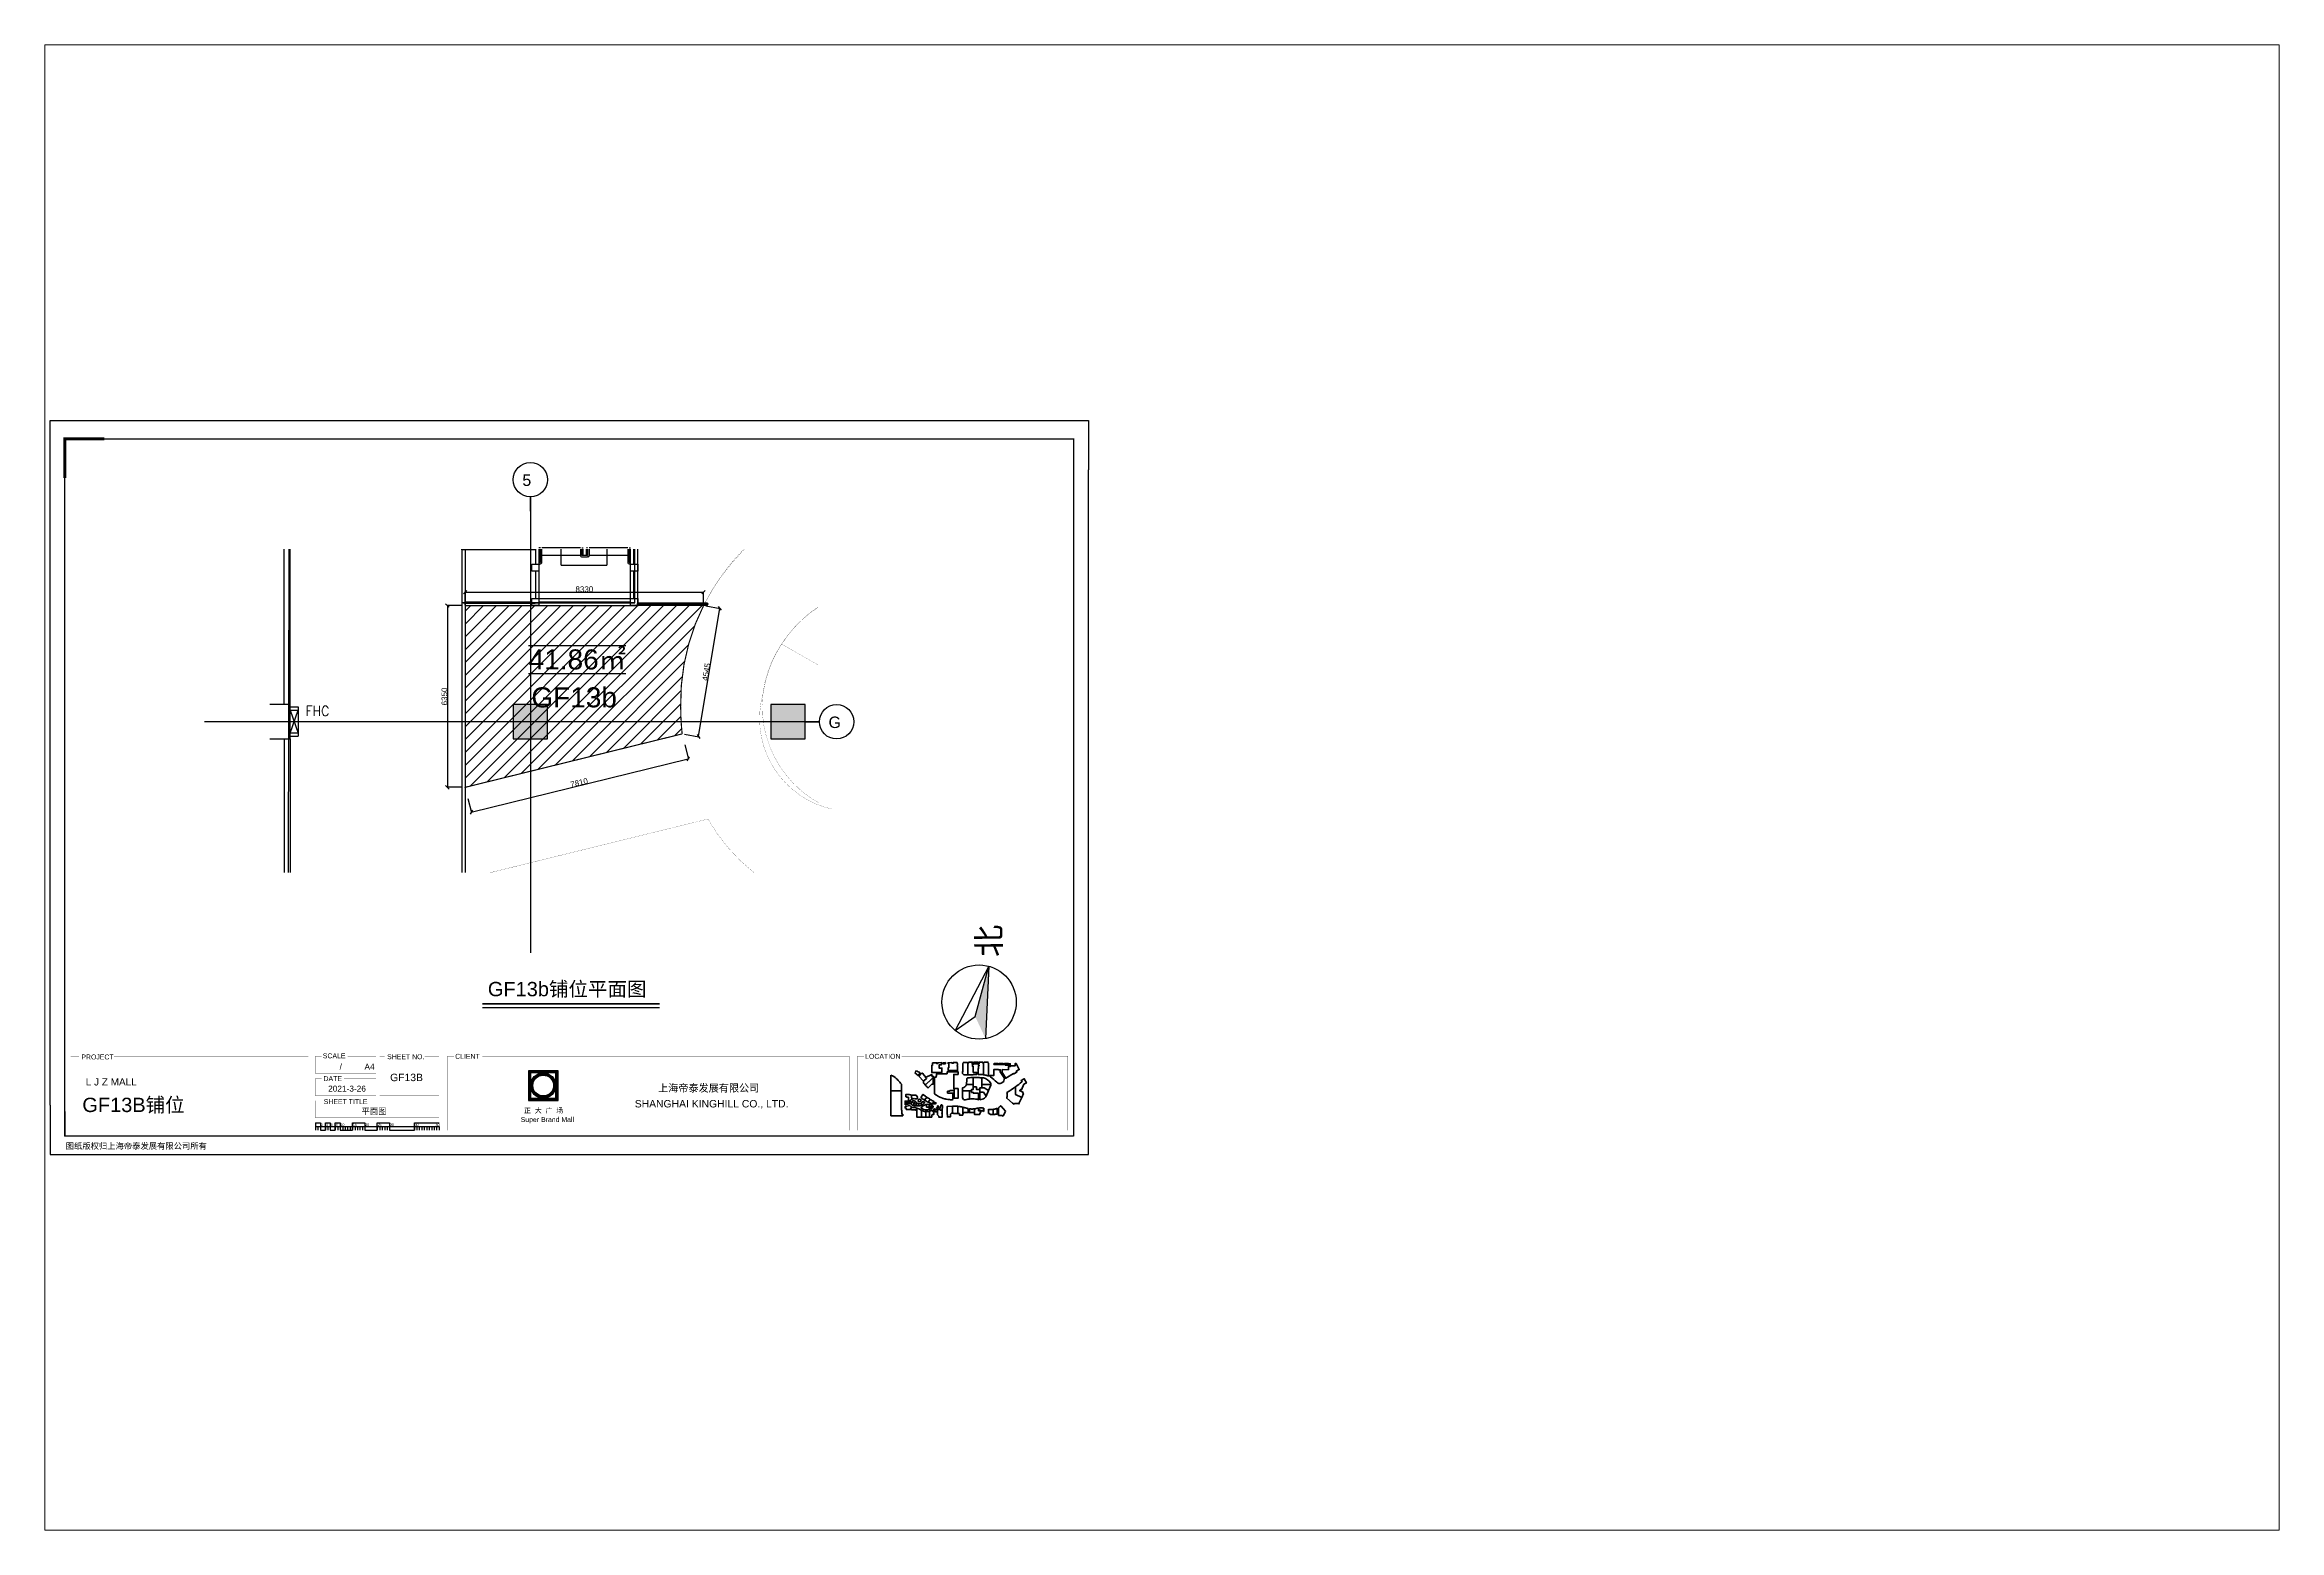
# Paper-space layout '布局1' of a CAD drawing. Header units: inches. Extents: x -1.5 to 12, y -0.5 to 8.5.
# The model-space entities are those that its viewports show. They can reach past a viewport. Long polylines and large blocks are cut down to what shows.
import ezdxf
from ezdxf.enums import TextEntityAlignment as Align

# ---------------------------------------------------------------- set-up
doc = ezdxf.new("R2010")
doc.units = ezdxf.units.IN
doc.header["$MEASUREMENT"] = 0
for name, pattern in [('_DASH', [0.6000000000000001, 0.4, -0.2]), ('CENTER', [2, 1.25, -0.25, 0.25, -0.25]), ('CONTINOUS', [0]), ('DASH', [0.35, 0.25, -0.1]), ('DASHED', [0.75, 0.5, -0.25]), ('HIDDEN', [0.375, 0.25, -0.125])]:
    doc.linetypes.add(name, pattern=pattern)
for name, color, linetype in [('DIM', 3, 'Continuous'), ('DIM TEXT', 7, 'Continuous'), ('HS-CURVE-PAVE-JNT', 1, 'Continuous'), ('I-Wall-Rent-p', 42, 'Continuous'), ('L01-TXT-200', 7, 'Continuous'), ('L01-WAL', 2, 'Continuous'), ('WALL', 255, 'Continuous'), ('商铺编号', 1, 'Continuous'), ('租户面积', 1, 'Continuous'), ('给排水', 160, 'Continuous'), ('轴线', 10, 'CENTER')]:
    doc.layers.add(name, color=color, linetype=linetype)
doc.layers.add('P-新规划租赁线', color=7, linetype='Continuous', true_color=0xd45be6)
doc.layers.add('租户合同线', color=5, linetype='Continuous', lineweight=50)
doc.styles.add('3F_2017.02$0$H1', font='swisscl.ttf')
doc.styles.add('SIMPLEX', font='SIMPLEX.shx', dxfattribs={"width": 0.9})
doc.styles.get("Standard").update_dxf_attribs({"font": 'arial.ttf'})
doc.dimstyles.new('DIM-200MM', dxfattribs={"dimtxt": 200, "dimasz": 120, "dimexe": 10, "dimexo": 10, "dimgap": 0.7, "dimtad": 1, "dimdec": 0, "dimrnd": 5, "dimzin": 1, "dimdsep": 46, "dimtxsty": 'Standard', "dimblk": 'OBLIQUE', "dimcen": 0.5, "dimdle": 1, "dimclrd": 256, "dimclre": 256, "dimclrt": 7, "dimaunit": 1, "dimadec": 0, "dimazin": 0, "dimtfac": 1, "dimtdec": 0, "dimtix": 1, "dimtmove": 2, "dimatfit": 3, "dimfxl": 500, "dimfxlon": 1, "dimtolj": 1, "dimtzin": 1, "dimarcsym": 0})

# ---------------------------------------------------------------- blocks, each defined once
blk = doc.blocks.new('A$C66BE637F')
at = {"const_width": 416.7664670658684}
blk.add_lwpolyline([(208.3830651747994, 5351.75643669907), (208.3830651747994, 208.3831821056083), (5351.756319768261, 208.3831821056083), (5351.756319768261, 5351.75643669907)], close=True, dxfattribs=at)
at = {"color": 8}
for points in [[(-0.0001683910377323627, 5560.139670218341), (-0.0001683910377323627, -5.141366273164749e-05), (5560.139553334098, -5.141366273164749e-05), (5560.139553334098, 5560.139670218341)], [(416.7662987406366, 5143.373203156516), (416.7662987406366, 416.7664156481624), (5143.373086202424, 416.7664156481624), (5143.373086202424, 5143.373203156516)]]:
    blk.add_lwpolyline(points, close=True, dxfattribs=at)
at = {"const_width": 416.7664670658684}
blk.add_lwpolyline([(625.143943998497, 2780.069809402339, 1), (4934.995440944564, 2780.069809402339, 1)], format="xyb", close=True, dxfattribs=at)
at = {"color": 8}
for radius in [2363.303393757767, 1946.536926691899]:
    blk.add_circle((2780.069692518096, 2780.069809402339), radius, dxfattribs=at)
blk = doc.blocks.new('3F_2017.02$0$A$C11E260BE')
blk.add_hatch(color=256).paths.add_polyline_path([(5591.76080825704, 3026.479881679166), (8455.372668919856, 1855.107288574334), (2522.854731617375, 8880.550684904221)])
for p, q in [((5591.760808346673, 3026.479881619569), (2522.854731617375, 8880.550684904221)), ((2522.854731617375, 8880.550684904221), (8455.372668979224, 1855.107288484927)), ((2522.854731617375, 8880.550684904221), (4926.192646680054, 4.98924577748403))]:
    blk.add_line(p, q)
at = {"ltscale": 0.1}
blk.add_line((4926.19264668028, 4.989245792392467), (5591.760808346673, 3026.479881619569), dxfattribs=at)
blk.add_circle((4709.475723324107, 4709.476762955543), 4709.476512739406)
at = {"style": '3F_2017.02$0$H1'}
blk.add_text('北', height=3000, rotation=133.0244818913306, dxfattribs=at).set_placement((2849.449655267024, 10782.20561631986))
blk = doc.blocks.new('*U137')
for p, q in [((2429.193511915801, 50), (0, 50)), ((0, 50), (0, -50)), ((2429.193511915801, -50), (2429.193511915801, 50)), ((0, -50), (2429.193511915801, -50))]:
    blk.add_line(p, q)
at = {"layer": 'DEFPOINTS'}
blk.add_lwpolyline([(2468.428101461475, 0), (-29.34227502728299, 0)], dxfattribs=at)
blk = doc.blocks.new('_Oblique')
at = {"color": 0, "linetype": 'ByBlock', "lineweight": -2}
blk.add_line((-0.5, -0.5), (0.5, 0.5), dxfattribs=at)
blk = doc.blocks.new('*D143')
at = {"layer": 'DEFPOINTS', "color": 0, "transparency": 16777216}
for p in [(5283.556809409754, 7925.256716182077), (-3046.333314201562, 7457.523182017816), (5283.556809409754, 7457.523182017816)]:
    blk.add_point(p, dxfattribs=at)
at = {"layer": 'DIM', "lineweight": -2, "transparency": 16777216}
for p, q in [((-3047.333314201562, 7925.256716182077), (5284.556809409754, 7925.256716182077)), ((-3046.333314201562, 7467.523182017816), (-3046.333314201562, 7935.256716182077)), ((5283.556809409754, 7467.523182017816), (5283.556809409754, 7935.256716182077))]:
    blk.add_line(p, q, dxfattribs=at)
at = {"layer": 'DIM', "lineweight": -2, "transparency": 16777216, "xscale": 120, "yscale": 120, "zscale": 120, "rotation": 180}
blk.add_blockref('_Oblique', (-3046.333314201562, 7925.256716182077), dxfattribs=at)
at = {"layer": 'DIM', "lineweight": -2, "transparency": 16777216, "xscale": 120, "yscale": 120, "zscale": 120}
blk.add_blockref('_Oblique', (5283.556809409754, 7925.256716182077), dxfattribs=at)
at = {"layer": 'DIM', "color": 7, "transparency": 16777216, "insert": (1118.611747604096, 8028.139526550426), "char_height": 200, "attachment_point": 5}
blk.add_mtext('\\A1;8330', dxfattribs=at)
blk = doc.blocks.new('*D144')
at = {"layer": 'DEFPOINTS', "color": 0, "transparency": 16777216}
for p in [(-3046.324512050255, 7457.52318201782), (-3668.115910566212, 1106.680791586958), (-3046.342116350542, 1106.680791586958)]:
    blk.add_point(p, dxfattribs=at)
at = {"layer": 'DIM', "lineweight": -2, "transparency": 16777216}
for p, q in [((-3168.115910566213, 7457.52318201782), (-3678.115910566213, 7457.52318201782)), ((-3668.115910566213, 7458.52318201782), (-3668.115910566212, 1105.680791586958)), ((-3168.115910566212, 1106.680791586958), (-3678.115910566212, 1106.680791586958))]:
    blk.add_line(p, q, dxfattribs=at)
at = {"layer": 'DIM', "lineweight": -2, "transparency": 16777216, "xscale": 120, "yscale": 120, "zscale": 120}
for p, rotation in [((-3668.115910566213, 7457.52318201782), 90), ((-3668.115910566212, 1106.680791586958), 270)]:
    blk.add_blockref('_Oblique', p, dxfattribs=dict(at, rotation=rotation))
at = {"layer": 'DIM', "color": 7, "transparency": 16777216, "insert": (-3770.998720934559, 4282.101986802389), "char_height": 200, "attachment_point": 5, "rotation": 90}
blk.add_mtext('\\A1;6350', dxfattribs=at)
blk = doc.blocks.new('*D145')
at = {"layer": 'DEFPOINTS', "color": 0, "transparency": 16777216}
for p in [(4537.180660422193, 2973.85926937763), (4751.574921409821, 2103.099574603922), (-3046.34211635054, 1106.680791586958)]:
    blk.add_point(p, dxfattribs=at)
at = {"layer": 'DIM', "lineweight": -2, "transparency": 16777216}
for p, q in [((4632.037318476745, 2588.600101364722), (4753.965673468483, 2093.389564068706)), ((-2832.918856416433, 235.6820216073827), (4752.545922463343, 2103.338649809788)), ((-2951.485458295988, 721.4216235740488), (-2829.55710330425, 226.2110862780329))]:
    blk.add_line(p, q, dxfattribs=at)
at = {"layer": 'DIM', "lineweight": -2, "transparency": 16777216, "xscale": 120, "yscale": 120, "zscale": 120}
for p, rotation in [((4751.574921409821, 2103.099574603922), 13.83196470307391), ((-2831.947855362911, 235.9210968132488), 193.8319647030739)]:
    blk.add_blockref('_Oblique', p, dxfattribs=dict(at, rotation=rotation))
at = {"layer": 'DIM', "color": 7, "transparency": 16777216, "insert": (935.2331119494968, 1269.343418241537), "char_height": 200, "attachment_point": 5, "rotation": 13.831964703073913}
blk.add_mtext('\\A1;7810', dxfattribs=at)
blk = doc.blocks.new('*D146')
at = {"layer": 'DEFPOINTS', "color": 0, "transparency": 16777216}
for p in [(5283.556809409754, 7457.523182017816), (5857.218569647281, 7362.028188688714), (4537.180660422194, 2973.85926937763)]:
    blk.add_point(p, dxfattribs=at)
at = {"layer": 'DIM', "lineweight": -2, "transparency": 16777216}
for p, q in [((5110.678214578515, 2877.377849993065), (5857.382775728486, 7363.014614744176)), ((5364.005541916073, 7444.131229291449), (5867.082830201905, 7360.386127876659)), ((4617.629392928512, 2960.467316651263), (5120.706681214345, 2876.722215236473))]:
    blk.add_line(p, q, dxfattribs=at)
at = {"layer": 'DIM', "lineweight": -2, "transparency": 16777216, "xscale": 120, "yscale": 120, "zscale": 120}
for p, rotation in [((5857.218569647281, 7362.028188688714), 80.54888277311474), ((5110.84242065972, 2878.364276048528), 260.5488827731147)]:
    blk.add_blockref('_Oblique', p, dxfattribs=dict(at, rotation=rotation))
at = {"layer": 'DIM', "color": 7, "transparency": 16777216, "insert": (5383.015218695409, 5137.01180875898), "char_height": 200, "attachment_point": 5, "rotation": 80.54888277311474}
blk.add_mtext('\\A1;4545', dxfattribs=at)

msp = doc.modelspace()

# ---------------------------------------------------------------- hatches: boundary and pattern name
at = {"layer": 'L01-WAL', "linetype": 'Continuous'}
h = msp.add_hatch(dxfattribs=at)
h.set_pattern_fill('ANSI31', color=3, scale=100)
h.set_pattern_definition([(45, (-3108464.733893714, 1292740.665753236), (-224.5064030267288, 224.5064030267288), [])])
edge = h.paths.add_edge_path()
edge.add_line((-3046.342116350541, 1106.680791586958), (4537.180660422193, 2973.85926937763))
edge.add_arc((13368.40415221676, 3929.545007695169), 8882.783549791573, 179.9899566058593, 186.1763242025603, ccw=False)
edge.add_arc((12042.80323218357, 4074.597528288462), 7558.544713265697, 152.9879342943881, 181.08779906719, ccw=False)
edge.add_line((5308.813357049832, 7507.523182017816), (2983.674569655908, 7507.523182017816))
edge.add_line((2983.674569655908, 7507.523182017816), (2983.665760792559, 7457.523182017816))
edge.add_line((2983.665760792559, 7457.523182017816), (-3046.324512050254, 7457.523182017816))
edge.add_line((-3046.324512050254, 7457.523182017816), (-3046.342116350541, 1106.680791586958))
h.paths.add_polyline_path([(-1005.902386284197, 5035.18864964806), (2776.532811532993, 5035.18864964806), (2776.532811532993, 6107.391923863612), (-1005.902386284197, 6107.391923863612)], flags=24)
h.paths.add_polyline_path([(-913.0166788276518, 3707.413570743157), (2438.722748184627, 3707.413570743157), (2438.722748184627, 4793.941538001002), (-913.0166788276518, 4793.941538001002)], flags=24)
at = {"layer": 'WALL'}
h = msp.add_hatch(color=256, dxfattribs=at)
h.dxf.hatch_style = 1
h.paths.add_polyline_path([(-166.3333141996991, 3997.52964948336), (-1366.333314199699, 3997.52964948336), (-1366.333314199699, 2797.52964948336), (-166.3333141996991, 2797.52964948336)])
h = msp.add_hatch(color=256, dxfattribs=at)
h.dxf.hatch_style = 1
h.paths.add_polyline_path([(8833.666685800301, 3997.52964948336), (7633.666685800301, 3997.52964948336), (7633.666685799835, 2797.52964948336), (8833.666685800301, 2797.52964948336)])
h = msp.add_hatch(color=256, dxfattribs=at)
h.dxf.hatch_style = 1
edge = h.paths.add_edge_path()
edge.add_line((12326.95049536899, -9986.177505480102), (12478.09905557302, -9948.962434480845))
edge.add_arc((12654.11576375952, -9929.914489665938), 177.0443610016485, 179.9899566058731, 186.1763242025741, ccw=False)
edge.add_arc((12627.69497274114, -9927.023421716842), 150.6507179153158, 152.9879342943804, 181.0877990671826, ccw=False)
edge.add_line((12493.47860601875, -9858.601161360732), (12447.13584549252, -9858.601161360732))
edge.add_line((12447.13584549252, -9858.601161360732), (12447.13566992147, -9859.597720378579))
edge.add_line((12447.13566992147, -9859.597720378579), (12326.95084624348, -9859.597720378579))
edge.add_line((12326.95084624348, -9859.597720378579), (12326.95049536899, -9986.177505480102))

# ---------------------------------------------------------------- linework, layer by layer
at = {"color": 8}
msp.add_line((-8277.19846310627, -10748.45333171812), (-3957.198463106266, -10748.45333171812), dxfattribs=at)
for points in [[(-17552.16863536707, -10001.75728390326), (-17552.16863536707, 13931.04271609674), (17007.83136463294, 13931.04271609674)], [(17007.83136463294, 13931.04271609674), (18735.83136463294, 13931.04271609674), (18735.83136463294, 12203.04271609674)], [(17007.83136463294, -11729.75728390326), (18735.83136463294, -11729.75728390326), (18735.83136463294, 12203.04271609675)], [(-2444.04731314478, -6590.286004608579), (3748.01957363321, -6590.286004608579)], [(-17552.16863536707, -10001.75728390326), (-17552.16863536707, -11729.75728390326), (17007.83136463294, -11729.75728390326)], [(-8277.19846310627, -10618.85333171812), (-8277.19846310627, -10878.05333171812)], [(-8104.39846310627, -10748.45333171812), (-8104.39846310627, -10878.05333171812)], [(-6549.198463106266, -10748.45333171812), (-6549.198463106266, -10878.05333171812)], [(-6117.198463106266, -10748.45333171812), (-6117.198463106266, -10878.05333171812)], [(-3957.198463106266, -10748.45333171812), (-3957.198463106266, -10878.05333171812)]]:
    msp.add_lwpolyline(points)
for points, const_width in [([(-17033.76863536707, 11910.80506903993), (-17033.76863536707, 13283.04271609674), (-15661.53098831026, 13283.04271609674)], 103.68), ([(18217.43136463294, 12419.04271609674), (18217.43136463294, 13283.04271609674), (17353.43136463294, 13283.04271609674)], 43.2), ([(-2444.04731314478, -6458.857508070994), (3748.01957363321, -6458.857508070994)], 50), ([(-15315.0176679323, -8290.286004608583), (-8523.645984424744, -8290.286004608583), (-8523.645984424744, -10881.75728390326), (-16833.76863536706, -10881.75728390326), (-16833.76863536706, -8290.286004608583), (-16544.08984407612, -8290.286004608583)], 4.319999999999999), ([(-7150.614905479433, -8290.286004608583), (-6160.398463106278, -8290.286004608583), (-6160.398463106278, -8895.086004608582), (-8277.19846310627, -8895.086004608582), (-8277.19846310627, -8290.286004608583), (-8061.198463106266, -8290.286004608583)], 4.319999999999999), ([(-6604.837970517401, -8463.625941299664), (-6604.837970517401, -8848.762907819962)], 4.319999999999999), ([(-4463.175823679856, -8290.286004608583), (-3957.198463106266, -8290.286004608583), (-3957.198463106317, -9672.686004608584), (-6030.798463106148, -9672.686004608584), (-6030.798463106112, -8290.286004608583), (-5857.998463106109, -8290.286004608583)], 4.319999999999999), ([(-2445.433272183414, -8290.286004608583), (10372.11204981154, -8290.286004608579), (10372.11204981153, -10881.75728390322), (-3665.014532915498, -10881.75728390325), (-3665.014532915484, -8290.286004608579), (-3431.887950188469, -8290.28600460858)], 4.319999999999999), ([(12203.37256630184, -8290.28600460862), (18017.43136463294, -8290.2860046086), (18017.43136463294, -10881.75728390324), (10664.29598000231, -10881.75728390329), (10664.29598000232, -8290.286004608619), (10897.42256272934, -8290.28600460862)], 4.319999999999999), ([(-7285.418144608375, -9067.886004608585), (-6160.398463106278, -9067.886004608585), (-6160.398463106278, -9672.686004608584), (-8277.19846310627, -9672.686004608584), (-8277.19846310627, -9067.886004608585), (-8061.198463106266, -9067.886004608585)], 4.319999999999999), ([(-6596.324886189519, -9845.48600460859), (-3957.198463106266, -9845.486004608583), (-3957.198463106266, -10441.50036169359), (-8277.19846310627, -10441.5003616936), (-8277.19846310627, -9845.48600460859), (-8061.198463106266, -9845.48600460859)], 4.319999999999999), ([(-17033.76863536707, -10217.75728390326), (-17033.76863536707, -11081.75728390326), (-16169.76863536707, -11081.75728390326)], 43.2), ([(-8104.39846310627, -10618.85333171812), (-8104.39846310627, -10748.45333171812)], 8.639999999999999), ([(-7931.598463106271, -10618.85333171812), (-7931.598463106271, -10748.45333171812)], 8.639999999999999), ([(-7758.798463106272, -10618.85333171812), (-7758.798463106272, -10748.45333171812)], 8.639999999999999), ([(-7585.998463106276, -10618.85333171812), (-7585.998463106276, -10748.45333171812)], 8.639999999999999), ([(-7413.198463106266, -10618.85333171812), (-7413.198463106266, -10748.45333171812)], 8.639999999999999), ([(-6981.198463106266, -10618.85333171812), (-6981.198463106266, -10748.45333171812)], 8.639999999999999), ([(-6549.198463106266, -10618.85333171812), (-6549.198463106266, -10748.45333171812)], 8.639999999999999), ([(-6117.198463106266, -10618.85333171812), (-6117.198463106266, -10748.45333171812)], 8.639999999999999), ([(-5685.198463106266, -10618.85333171812), (-5685.198463106266, -10748.45333171812)], 8.639999999999999), ([(-4821.198463106266, -10618.85333171812), (-4821.198463106266, -10748.45333171812)], 8.639999999999999), ([(-3957.198463106266, -10618.85333171812), (-3957.198463106266, -10748.45333171812)], 8.639999999999999)]:
    msp.add_lwpolyline(points, dxfattribs=dict(const_width=const_width))
msp.add_lwpolyline([(-17033.76863536707, 13283.04271609674), (18217.43136463294, 13283.04271609675), (18217.43136463294, -11081.75728390326), (-17033.76863536707, -11081.75728390326)], close=True)
for points in [[(-8277.19846310627, -10618.85333171812), (-8104.39846310627, -10618.85333171812), (-8104.39846310627, -10878.05333171812), (-7931.598463106271, -10878.05333171812), (-7931.598463106271, -10618.85333171812), (-7758.798463106272, -10618.85333171812), (-7758.798463106272, -10878.05333171812), (-7585.998463106276, -10878.05333171812), (-7585.998463106276, -10618.85333171812), (-7413.198463106266, -10618.85333171812), (-7413.198463106266, -10878.05333171812), (-6981.198463106266, -10878.05333171812), (-6981.198463106266, -10618.85333171812), (-6549.198463106266, -10618.85333171812), (-6549.198463106266, -10878.05333171812), (-6117.198463106266, -10878.05333171812), (-6117.198463106266, -10618.85333171812), (-5685.198463106266, -10618.85333171812), (-5685.198463106266, -10878.05333171812), (-4821.198463106266, -10878.05333171812), (-4821.198463106266, -10618.85333171812), (-3957.198463106266, -10618.85333171812)], [(-8190.798463106272, -10748.45333171812), (-8190.798463106272, -10878.05333171812)], [(-7931.598463106271, -10748.45333171812), (-7931.598463106271, -10878.05333171812)], [(-7845.198463106266, -10748.45333171812), (-7845.198463106266, -10878.05333171812)], [(-7758.798463106272, -10748.45333171812), (-7758.798463106272, -10878.05333171812)], [(-7585.998463106276, -10748.45333171812), (-7585.998463106276, -10878.05333171812)], [(-7499.598463106271, -10748.45333171812), (-7499.598463106271, -10878.05333171812)], [(-7413.198463106266, -10748.45333171812), (-7413.198463106266, -10878.05333171812)], [(-7326.798463106272, -10748.45333171812), (-7326.798463106272, -10878.05333171812)], [(-7240.39846310627, -10748.45333171812), (-7240.39846310627, -10878.05333171812)], [(-7153.998463106276, -10748.45333171812), (-7153.998463106276, -10878.05333171812)], [(-7067.598463106271, -10748.45333171812), (-7067.598463106271, -10878.05333171812)], [(-6981.198463106266, -10748.45333171812), (-6981.198463106266, -10878.05333171812)], [(-6894.798463106265, -10748.45333171812), (-6894.798463106265, -10878.05333171812)], [(-6808.398463106278, -10748.45333171812), (-6808.398463106278, -10878.05333171812)], [(-6721.998463106276, -10748.45333171812), (-6721.998463106276, -10878.05333171812)], [(-6635.598463106267, -10748.45333171812), (-6635.598463106267, -10878.05333171812)], [(-6030.798463106265, -10748.45333171812), (-6030.798463106265, -10878.05333171812)], [(-5944.398463106278, -10748.45333171812), (-5944.398463106278, -10878.05333171812)], [(-5857.998463106269, -10748.45333171812), (-5857.998463106269, -10878.05333171812)], [(-5771.598463106267, -10748.45333171812), (-5771.598463106267, -10878.05333171812)], [(-5685.198463106266, -10748.45333171812), (-5685.198463106266, -10878.05333171812)], [(-4821.198463106266, -10748.45333171812), (-4821.198463106266, -10878.05333171812)], [(-4734.798463106265, -10748.45333171812), (-4734.798463106265, -10878.05333171812)], [(-4648.398463106278, -10748.45333171812), (-4648.398463106278, -10878.05333171812)], [(-4561.998463106269, -10748.45333171812), (-4561.998463106269, -10878.05333171812)], [(-4475.598463106267, -10748.45333171812), (-4475.598463106267, -10878.05333171812)], [(-4389.198463106266, -10748.45333171812), (-4389.198463106266, -10878.05333171812)], [(-4302.798463106265, -10748.45333171812), (-4302.798463106265, -10878.05333171812)], [(-4216.398463106278, -10748.45333171812), (-4216.398463106278, -10878.05333171812)], [(-4129.998463106269, -10748.45333171812), (-4129.998463106269, -10878.05333171812)], [(-4043.598463106267, -10748.45333171812), (-4043.598463106267, -10878.05333171812)]]:
    msp.add_lwpolyline(points, dxfattribs=at)
at = {"layer": 'DIM'}
for p, q in [((-766.3424679277887, 10757.52964937046), (-766.3424679277887, 11257.52964937046)), ((8833.666685800294, 3397.529795433947), (9333.666685800294, 3397.529795433947))]:
    msp.add_line(p, q, dxfattribs=at)
for centre in [(-766.3424679270174, 11857.90964937046), (9933.666685800294, 3397.529795433947)]:
    msp.add_circle(centre, 600, dxfattribs=at)
at = {"layer": 'HS-CURVE-PAVE-JNT', "color": 0}
for p, q in [((-9366.333314199699, 3997.529649483593), (-9366.333314199233, 9424.916387545498)), ((-9166.333314199699, 3997.529649483593), (-9166.333314199233, 9424.916387545498)), ((-3166.333314194577, 9407.52964948336), (-3166.333314194577, 9424.916387545498)), ((-586.3333142090123, 9407.529649483826), (-3166.333314194577, 9407.52964948336)), ((-586.333314209478, 9424.916387545498), (-586.3333142104093, 8907.52964948336)), ((-466.3333142015617, 9424.916387545498), (-466.3333142015617, 7457.536586747126)), ((-416.3099017103668, 9477.529649480566), (-466.3099017103668, 9477.529649480566)), ((-416.3563618005719, 8992.529763873055), (-416.3563618005719, 9424.916387545498)), ((-366.384558058111, 8982.52989460327), (-366.3785828885157, 9424.916387545498)), ((983.6695001123007, 9477.529649482429), (-366.3757627133746, 9477.529649481032)), ((983.6694986324292, 9424.916387545498), (983.6695002273191, 9192.529435865901)), ((1033.603639111156, 9477.529649480566), (1073.669322431786, 9477.529649480566)), ((1033.669473874616, 9207.529649483826), (1033.669473875081, 9424.916387545498)), ((1073.667131991824, 9207.529609307967), (1073.667215972906, 9424.916387545498)), ((1193.667131991824, 9207.529562949057), (1193.667215972906, 9424.916387545498)), ((1233.73530863109, 9477.529649480566), (1193.66962531046, 9477.529649480566)), ((1233.669473868562, 9429.942443555075), (1233.669473867631, 9207.529541313968)), ((2633.668874547584, 9477.52964948336), (1283.669456736883, 9477.52964948336)), ((1283.670696430141, 9424.916387545498), (1283.67071314645, 9405.488021273486)), ((1283.67071314645, 9405.488021273486), (1283.671379290288, 9188.06984403808)), ((2633.663505022181, 9424.916387545498), (2633.661300528096, 8974.841213228035)), ((2683.663593755336, 9424.916387545498), (2683.661429643398, 8989.583593143005)), ((2683.726972197881, 9477.529649483826), (2733.726972197881, 9477.52964948336)), ((2733.666685871547, 7707.526719243586), (2733.666685869684, 9424.916387545498)), ((2853.66668587015, 8907.52964948336), (2853.666685869684, 9424.916387545498)), ((-586.3333142104093, 8657.52964948336), (-586.333314212272, 7707.536586747126)), ((-416.3757627119776, 9207.52964948336), (-466.3757627115119, 9207.529649482894)), ((-466.3562129649799, 8957.529649484757), (-451.3563618005719, 8957.529649485223)), ((-466.3562129640486, 8907.529649484291), (-441.3563291186001, 8907.529649483826)), ((983.6695001127664, 9207.529649482429), (-366.3757627129089, 9207.529649481032)), ((1018.669500226388, 9157.529435867298), (1033.669500230113, 9157.529435865436)), ((1033.669447506545, 9157.529541313037), (1233.669447506079, 9157.529435865901)), ((1233.669473867631, 9207.529541313968), (1033.669473874616, 9207.529649483826)), ((1193.667131991824, 9207.529562949057), (1073.667131991824, 9207.529562949057)), ((1248.66944751027, 9157.529435867298), (1233.669447506079, 9157.529435865901)), ((2633.668874547584, 9207.52964948336), (1283.669456736883, 9207.52964948336)), ((2683.726972195553, 9207.529649483826), (2733.726972195087, 9207.52964948336)), ((2733.700631245738, 8906.185486381262), (2708.700747399358, 8906.185486380797)), ((2733.700631246204, 8956.185486381728), (2718.70078008133, 8956.185486382194)), ((2853.666685871547, 7707.526719243586), (2853.66668587015, 8657.52964948336)), ((-466.3333142118063, 7707.536586747126), (2733.665760792559, 7707.526719243586)), ((-466.3333142118063, 7587.536586747126), (2733.665390760871, 7587.526719244517)), ((-9166.333314199699, 3917.529649483127), (-8886.333314199699, 3917.52964948336)), ((-8886.333314199699, 3917.52964948336), (-8886.333314199699, 2889.829842133535)), ((-9166.333314199699, 2997.52964948336), (-8886.333314199699, 3797.529649483127)), ((-9166.333314199699, 3797.529649483127), (-8886.333314199699, 2997.52964948336)), ((-9166.333314199699, 3797.529649483127), (-8886.333314199699, 3797.529649483127)), ((-9366.333314199699, 2797.52964948336), (-9366.333314199233, -1871.898580694018)), ((-9166.333314199699, 3009.829842133535), (-8886.333314199699, 3009.829842133768)), ((-9166.333314199699, 2889.829842133535), (-8886.333314199699, 2889.829842133535)), ((-9166.333314199699, 2797.52964948336), (-9166.333314199233, -1871.898580694018))]:
    msp.add_line(p, q, dxfattribs=at)
at = {"layer": 'HS-CURVE-PAVE-JNT', "color": 7}
for points in [[(-3166.333314202027, 9407.52964948336), (-3166.333314199699, -1871.898580694018)], [(-3046.333314202027, 9407.52964948336), (-3046.333314199699, -1871.898580694018)]]:
    msp.add_lwpolyline(points, dxfattribs=at)
at = {"layer": 'HS-CURVE-PAVE-JNT', "color": 0}
for points in [[(-466.3333142118063, 8657.52964948336), (-716.3333142118063, 8657.52964948336), (-716.3333142118063, 8907.52964948336), (-466.3333142118063, 8907.52964948336)], [(2983.726972211851, 8657.52964948336), (2733.726972211851, 8657.52964948336), (2733.726972211851, 8907.52964948336), (2983.726972211851, 8907.52964948336)], [(-466.3333142118063, 7457.536586747126), (-716.3333142118063, 7457.536586747126), (-716.3333142118063, 7707.536586747126), (-466.3333142118063, 7707.536586747126)], [(2983.665760792559, 7457.526719243586), (2733.665760792559, 7457.526719243586), (2733.665760792559, 7707.526719243586), (2983.665760792559, 7707.526719243586)], [(-166.3333141996991, 3997.52964948336), (-1366.333314199699, 3997.52964948336), (-1366.333314199699, 2797.52964948336), (-166.3333141996991, 2797.52964948336)], [(8833.666685800301, 3997.52964948336), (7633.666685800301, 3997.52964948336), (7633.666685799835, 2797.52964948336), (8833.666685800301, 2797.52964948336)]]:
    msp.add_lwpolyline(points, close=True, dxfattribs=at)
msp.add_lwpolyline([(-9868.014633975225, 2797.52964948336), (-9166.333314199699, 2797.52964948336), (-9166.333314199699, 3997.52964948336), (-9868.014633975225, 3997.52964948336)], dxfattribs=at)
for centre, radius, start, end in [((-451.3563618005719, 8992.529649484757), 35, 270, 0.0001872565730074711), ((-441.3563291176688, 8982.529649483826), 75, 270, 0.0001872565730074711), ((1018.669500227785, 9192.529435866367), 35, 180, 270), ((1248.669447508873, 9192.529435866833), 35, 270, 0), ((2708.700747398892, 8981.185486380797), 75, 179.999812743427, 270), ((2718.700780081796, 8991.185486381728), 35, 179.999812743427, 270)]:
    msp.add_arc(centre, radius, start, end, dxfattribs=at)
at = {"layer": 'L01-TXT-200'}
for p, q in [((308.6462322848383, 8867.129149396293), (308.6462322848383, 9424.916387545498)), ((1899.339157470735, 9424.916387545498), (1899.339157469338, 8867.129149396758)), ((308.6462322848383, 8867.129149396293), (1899.339157469338, 8867.129149396758))]:
    msp.add_line(p, q, dxfattribs=at)
at = {"layer": 'L01-WAL'}
for p, q in [((2883.665774218971, 7557.536586747126), (-3166.333314201562, 7557.536586747126)), ((-716.3333142118063, 7577.536586747126), (-3046.333314201562, 7577.536586747126))]:
    msp.add_line(p, q, dxfattribs=at)
at = {"layer": 'L01-WAL', "color": 7}
msp.add_lwpolyline([(-3046.333314201562, 7457.536586747126), (2983.665760792559, 7457.536586747126), (2983.666024939856, 9424.916387545498)], dxfattribs=at)
at = {"layer": 'L01-WAL'}
msp.add_lwpolyline([(-3046.333314201562, 7557.536586747126), (2883.665774218971, 7557.536586747126), (2883.666024939856, 9424.916387545498)], dxfattribs=at)
at = {"layer": 'P-新规划租赁线', "ltscale": 350, "const_width": 5}
msp.add_lwpolyline([(-3122.031980677275, -1871.898580694018), (-3122.031980677275, 7517.540477725997), (-601.6637036681641, 7517.540477726463), (-601.6637036681641, 7577.540477726463), (2843.326569190947, 7582.544014952233), (2843.326826732373, 9424.916387545498)], dxfattribs=at)
at = {"layer": 'P-新规划租赁线', "color": 120, "linetype": 'HIDDEN', "ltscale": 150, "const_width": 5}
for points in [[(-3107.361348576611, -1871.898580694018), (-3111.014230069006, 1090.757535020908), (4537.180660422193, 2973.85926937763, -0.02717646823331296), (4485.837254626444, 3931.102072789887, -0.1211401852267546), (5282.987283563474, 7457.523180974735, -0.07572829492462148), (6711.020308670821, 9424.916387545498)], [(7046.799647597363, -1871.898580694018, -0.09707165457500988), (5438.217398347566, -0.7828022692410741), (-2154.885775389848, -1871.898580694018)]]:
    msp.add_lwpolyline(points, format="xyb", dxfattribs=at)
at = {"layer": 'P-新规划租赁线', "linetype": 'DASH', "ltscale": 100, "const_width": 5}
for points in [[(6680.879027826479, 9424.916387545498, 0.07558189109826119), (5308.813357049832, 7507.523182017816), (2983.674569655908, 7507.523182017816), (2983.674567774171, 9424.916387545498)], [(9290.785665984033, 5381.6497186989), (8016.79164531338, 6111.0362131359, -0.0699805034010943), (8740.33681513113, 6975.788694113347, -0.04257825202540407), (9290.785665984033, 7407.052138727478, -0.04257825202540407)], [(9290.785665984033, 576.0887290535902, -0.4397699776925093), (8012.007438150933, 6113.775265309348), (9290.785665984033, 5381.649718699133)], [(7046.557233369211, -1871.898580694018, -0.09728817698965803), (5438.239466012223, -0.7773688749002758), (-2161.294804548612, -1871.898580694018)]]:
    msp.add_lwpolyline(points, format="xyb", dxfattribs=at)
at = {"layer": 'P-新规划租赁线', "color": 3, "linetype": 'CONTINOUS', "ltscale": 100, "const_width": 40}
msp.add_lwpolyline([(-3046.342116350541, 1106.680791586958), (4537.180660422193, 2973.85926937763, -0.02699967872295479), (4485.620738894446, 3931.102073443442, -0.1232268961415417), (5308.813357049832, 7507.523182017816), (2983.674569655908, 7507.523182017816), (2983.665760792559, 7457.523182017816), (-3046.324512050254, 7457.523182017816)], format="xyb", close=True, dxfattribs=at)
at = {"layer": 'P-新规划租赁线', "color": 120, "linetype": 'DASH', "ltscale": 350, "const_width": 5}
msp.add_lwpolyline([(9290.785665984033, 7402.099129799841, 0.2149033035591875), (7366.301946346415, 4388.467236440716, 0.4306925216210471), (9769.712665895699, 346.911086178472)], format="xyb", dxfattribs=at)
at = {"layer": '租户合同线', "color": 7, "lineweight": -3}
for points in [[(-9210.893755777972, 9424.916387545498), (-9228.069615733111, -1871.898580694018)], [(15073.5665629967, -10224.05463568391), (15073.5665629967, -10103.6029265551)], [(15076.55624005022, -10225.72152855645), (15076.55624005022, -10104.02072423873)]]:
    msp.add_lwpolyline(points, dxfattribs=at)
at = {"layer": '租户合同线', "color": 7}
for points in [[(13290.39393167068, -8522.486787796433), (13290.91788697011, -8552.504166796838), (13285.24163440408, -8552.504166796838), (13285.2416344041, -8613.113135233745), (13261.42989909137, -8613.11313523376), (13261.42989909154, -8854.268754533687), (13281.25558629155, -8854.268754533701), (13357.79131931365, -8854.26875453974), (13357.79131931315, -8860.444180367302), (13469.01619714712, -8860.45904797012), (13469.01619714715, -8855.0776309103), (13616.09941629403, -8855.110392645327), (13616.09941628641, -8832.356085303463), (13617.30174198878, -8832.356098734168), (13617.30174198879, -8707.575138199993), (13515.22400180408, -8707.586668324444), (13515.23562488946, -8592.385911691095), (13596.37537193247, -8592.39641843127), (13596.38014155602, -8555.562344094467), (13604.90494032393, -8546.73816739051), (13606.20951260805, -8546.68606127316), (13605.659596432, -8515.181384646397), (13470.14098507287, -8517.546870806696), (13470.69089666096, -8549.051284588457), (13426.84942987494, -8549.816540237769), (13426.30981212082, -8518.901859808748)], [(14144.01049655718, -8515.50266708798), (14144.38013315975, -8536.679133865158), (14162.21375806372, -8551.16325950968), (14162.21375806372, -8610.311206707867), (14150.25504984963, -8610.311206707867), (14150.25504984963, -8639.809353635987), (14162.21375806372, -8639.809353635987), (14162.21375806372, -8790.489077133656), (13836.93689464015, -8790.489077133656), (13836.93689464015, -8686.846939278117), (13857.86463401484, -8686.846939278117), (13857.86463401484, -8552.311471869476), (13838.14499076641, -8552.311471869476), (13829.26604996607, -8544.032996858781), (13828.77731273269, -8516.033259510854), (13964.51947228749, -8513.663871302377), (13964.95271129797, -8538.484117589838), (14008.75058425663, -8536.691594170485), (14008.36268444512, -8514.468828852323), (14143.94910136321, -8512.535506622798)], [(14672.02021704841, -8560.058846361402), (14671.6888351571, -8540.8552391069), (14691.41954626485, -8520.43154346261), (14704.34168833244, -8508.44611692416), (14722.98866314669, -8525.045702952082), (14725.9122194123, -8524.994672087638), (14725.46144915302, -8499.170061228191), (14861.38916971636, -8496.797434040103), (14861.8404289061, -8522.650055703683), (14865.16807856722, -8522.591971362786), (14883.72231154394, -8505.379966558356), (14915.9280110977, -8536.207738121657), (14915.9280110977, -8560.108407568498)], [(12885.64695536651, -8893.567073513177), (12810.76438770522, -8986.743520876602), (12967.99851757094, -9159.06574580052), (12988.3196691312, -9151.966064519895), (12988.54541787675, -9152.612216689557), (13077.798097209, -9063.54598085024), (13042.70345961352, -9037.022915482483), (13040.25318784513, -9033.517338796291), (13037.46292499057, -9010.790580544874), (13019.16945013557, -8996.369167801508), (13014.62494108461, -8973.522377977313), (12995.2830134782, -8960.593800453766), (12969.39227788098, -8927.751558918817), (12968.15236683765, -8925.71357948533), (12960.54648783007, -8904.92418705012), (12939.34678531613, -8895.216831862772), (12931.81597111744, -8878.881233058759)], [(13986.81919548659, -10039.24085797626), (13795.5024796815, -10051.97012989178), (13795.5024796815, -10322.62810403613), (13805.16165565488, -10322.62810403613), (13805.16165565488, -10412.03417714251), (13915.2927923188, -10410.89430594164), (13915.35095286516, -10317.67647710055), (13952.33528116693, -10280.49631425128), (13986.81919548633, -10280.49631425128)], [(14345.59561103584, -10072.01096486432), (14345.59561103585, -10348.12955873389), (14224.81283351066, -10348.12955873575), (14224.76058932231, -10292.13588197773), (14166.21498782431, -10292.13588197773), (14166.22576176185, -10040.52640975692), (14179.27577488893, -10041.74464078458), (14194.28777526879, -10043.33407185478), (14205.72376009176, -10044.68036470799), (14216.22529786936, -10046.02023873469), (14227.73088325585, -10047.60250150184), (14246.07886461011, -10050.44801192183), (14273.93463685978, -10055.79106772166), (14279.91942840145, -10056.98001034638), (14284.51221389513, -10057.91671888317), (14293.55022755843, -10059.79434505366), (14303.79437643148, -10061.97769159907), (14311.65758339221, -10063.6934604247), (14321.18156540106, -10065.81813995778), (14330.75015389337, -10068.00426523027), (14342.31217326135, -10070.71495170196), (14345.59561103584, -10071.50257150588)], [(15403.06088440429, -10148.84151435887), (15399.8146185106, -10149.24897675663), (15393.66732266615, -10149.95570824089), (15385.17980995658, -10150.81775738583), (15380.81496770374, -10151.20989750693), (15374.18019101456, -10151.73959728062), (15367.07046944859, -10152.21857083518), (15360.91998608083, -10152.55911839895), (15354.14029827737, -10152.8553348461), (15349.68252607598, -10153.00972498165), (15331.94171622579, -10153.35028927065), (15312.10124231347, -10152.84626967508), (15307.91303083289, -10152.66814880411), (15303.52201341325, -10152.46793010319), (15299.53972045555, -10152.24729164606), (15293.31535564832, -10151.82787615067), (15287.6499924216, -10151.36687721243), (15281.91144078666, -10150.82267030709), (15275.03736610702, -10150.06801053614), (15270.0267313014, -10149.44701992973), (15265.64405016735, -10148.85460599758), (15261.27556243661, -10148.21817726194), (15254.90866382844, -10147.20805085073), (15248.87197502078, -10146.15930050542), (15243.67960422566, -10145.17820726739), (15243.67960422566, -10286.12750486692), (15271.44958512945, -10286.12750486692), (15311.30929208679, -10325.9872118243), (15403.06088440429, -10325.9872118243)], [(15548.22804700409, -10107.08431716505), (15547.03217611725, -10107.66383378921), (15543.50244319238, -10109.34776598299), (15537.88891783969, -10111.94508481719), (15531.88410205995, -10114.61566523645), (15525.46674297567, -10117.3490548287), (15519.28142914239, -10119.86796397833), (15513.26727908323, -10122.21038438047), (15507.38115605376, -10124.40277700825), (15504.39649772925, -10125.47712992899), (15498.46568115032, -10127.53839036875), (15489.8377372931, -10130.36480577276), (15481.00682043718, -10133.05022530153), (15475.1856378154, -10134.70760183404), (15469.64102810899, -10136.20405326726), (15462.15361218709, -10138.09915768657), (15454.74478864956, -10139.8339514397), (15448.84103377453, -10141.11749862416), (15440.17147513154, -10142.86850724566), (15434.4485246488, -10143.95925508136), (15429.2031217819, -10144.90452285254), (15422.79597286513, -10145.99437265088), (15416.47855404323, -10146.98279468428), (15411.9763641866, -10147.64575381316), (15408.72054135113, -10148.10174535185), (15403.06088440429, -10148.85862714952), (15403.06088440429, -10325.9872118243), (15474.88129636494, -10325.9872118243), (15474.88129636494, -10314.1914783736), (15548.22802412383, -10314.23599172073)]]:
    msp.add_lwpolyline(points, close=True, dxfattribs=at)
for points in [[(13651.47348681245, -8516.143947532464), (13651.90243800153, -8543.65184568364), (13661.64387155713, -8555.834073659926), (13739.85587127012, -8554.462421597249), (13739.15688795625, -8514.606189663033), (13651.47082958024, -8515.973543824372)], [(14535.73924707694, -10122.74213065763), (14535.73924707696, -10181.93423366602), (14530.15851657702, -10181.93423366602), (14530.15851657702, -10200.27091959431), (14535.74004449985, -10200.27091959432), (14535.7958164092, -10259.43995241782), (14384.74483494535, -10259.43995241782), (14345.59561103585, -10298.30209133345), (14345.59561103585, -10071.50620552616), (14349.83881949048, -10072.52787975368), (14360.22771941981, -10074.93843974593), (14371.28532128317, -10077.71512451476), (14377.8542731327, -10079.39791642695), (14384.92890162276, -10081.23806711515), (14396.18531477684, -10084.22559995977), (14417.66257743066, -10090.13032070727), (14436.4662625315, -10095.52203158825), (14444.53911191129, -10097.90089652961), (14470.09829351853, -10105.43801166636), (14486.20350492555, -10110.54597627755), (14510.26239249912, -10116.86227349706), (14524.97623424737, -10120.24977075247), (14535.73924707694, -10122.74213065763)], [(14535.7950189863, -10122.7421254429), (14535.79505269292, -10182.29472268528), (14530.21432219299, -10182.29472268528), (14530.21428848639, -10200.63140861357), (14535.79585011581, -10200.63140861357), (14535.7958164092, -10259.43995241782), (14384.74483494535, -10259.43995241782), (14345.65141665182, -10298.6625803527), (14345.65138294522, -10071.50620031142), (14349.89459139985, -10072.52787453894), (14360.28349132917, -10074.93843453119), (14371.34109319253, -10077.71511930002), (14377.91004504205, -10079.39791121221), (14384.98467353212, -10081.23806190042), (14396.2410866862, -10084.22559474504), (14417.71834934002, -10090.13031549253), (14436.52203444086, -10095.52202637352), (14444.59488382065, -10097.90089131488), (14470.15406542789, -10105.43800645162), (14486.25927683491, -10110.54597106281), (14510.31816440848, -10116.86226828232), (14525.03200615673, -10120.24976553773), (14535.7950189863, -10122.7421254429)], [(15548.22804700409, -10107.08431716507), (15548.22802412383, -10314.23599172073), (15474.88129636494, -10314.1914783736), (15474.88129636494, -10325.9872118243), (15311.30929208679, -10325.9872118243), (15271.44958512945, -10286.12750486692), (15243.67960422566, -10286.12750486692), (15243.67960422566, -10145.17820726739), (15248.87197502078, -10146.15930050542), (15254.90866382844, -10147.20805085073), (15261.27556243661, -10148.21817726194), (15265.64405016735, -10148.85460599758), (15270.0267313014, -10149.44701992973), (15275.03736610702, -10150.06801053614), (15281.91144078666, -10150.82267030709), (15287.6499924216, -10151.36687721243), (15293.31535564832, -10151.82787615067), (15299.53972045555, -10152.24729164606), (15303.52201341325, -10152.46793010319), (15307.91303083289, -10152.66814880411), (15311.4138244612, -10152.81703441151), (15313.06999227856, -10152.87087941818), (15331.94171622579, -10153.35028927065), (15349.19798358736, -10153.0190265789), (15350.87731169119, -10152.96834486962), (15354.14029827737, -10152.8553348461), (15360.91998608083, -10152.55911839895), (15367.07046944859, -10152.21857083518), (15374.18019101456, -10151.73959728062), (15380.81496770374, -10151.20989750693), (15385.17980995658, -10150.81775738583), (15393.66732266615, -10149.95570824089), (15399.8146185106, -10149.24897675663), (15405.14386118994, -10148.58006482166), (15408.72054135113, -10148.10174535185), (15411.9763641866, -10147.64575381316), (15416.47855404323, -10146.98279468428), (15421.86418117853, -10146.14016058414), (15423.71073808374, -10145.83877197702), (15429.2031217819, -10144.90452285254), (15434.4485246488, -10143.95925508136), (15440.17147513154, -10142.86850724566), (15448.84103377453, -10141.11749862416), (15454.74478864956, -10139.8339514397), (15462.15361218709, -10138.09915768657), (15469.64102810899, -10136.20405326726), (15475.1856378154, -10134.70760183404), (15481.00682043718, -10133.05022530153), (15489.8377372931, -10130.36480577276), (15498.46568115032, -10127.53839036875), (15504.39649772925, -10125.47712992899), (15507.38115605376, -10124.40277700825), (15513.26727908323, -10122.21038438047), (15519.28142914239, -10119.86796397833), (15525.46674297567, -10117.3490548287), (15531.88410205995, -10114.61566523645), (15537.88891783969, -10111.94508481719), (15543.50244319238, -10109.34776598299), (15547.03217611725, -10107.66383378921), (15548.22804700407, -10107.08431716507)]]:
    msp.add_lwpolyline(points, dxfattribs=at)
at = {"layer": '租户合同线', "color": 7, "lineweight": -3}
for points in [[(13651.47348681245, -8516.143947532464), (13651.90243800153, -8543.65184568364), (13664.46134030199, -8555.784661973366), (13739.85587127012, -8554.462421597249), (13739.15688795625, -8514.606189663033), (13651.47082958024, -8515.973543824372)], [(13999.90953875188, -10038.53107496093), (13980.48040714013, -10039.58455899427), (13961.67257775435, -10041.44183941024), (13959.66330188733, -10041.61127446253), (13958.11856437424, -10041.75431639763), (13951.33286620208, -10042.3921459513), (13938.32167347096, -10043.56339387963), (13927.3084741184, -10044.50168237828), (13916.89892999032, -10045.34383689084), (13904.86808277408, -10046.26309481817), (13894.20380986991, -10047.02951727404), (13882.38280963952, -10047.82595094618), (13867.53075242188, -10048.74750726362), (13856.90500199837, -10049.35282426389), (13846.26334126019, -10049.91394044611), (13834.42372636762, -10050.48520999778), (13819.31948733746, -10051.13300277792), (13798.70180451252, -10051.87078950613), (13795.5024796815, -10051.97012989178), (13795.49520862442, -10322.71769645298), (13805.16165565488, -10322.71769645306), (13805.16165565488, -10412.03417714251), (13915.2927923188, -10410.89430594164), (13915.35095286516, -10317.67647710055), (13952.33528116693, -10280.49631425128), (14015.62225139033, -10280.49631425128), (14027.46188443046, -10292.34948750609), (14166.21498782431, -10292.13588197773), (14166.24769215604, -10040.52829329861), (14162.47840010717, -10040.20455909581), (14159.61151563124, -10039.96678504901), (14156.33149035586, -10039.70369942765), (14152.98888775313, -10039.8265887466), (14149.46371089511, -10039.56600558658), (14145.56236065936, -10039.29035070987), (14142.02365097577, -10039.05188334467), (14138.93022841905, -10038.85242914134), (14135.49963893864, -10038.64105473963), (14130.71109586867, -10038.36326744309), (14126.59280891916, -10038.14043542542), (14121.42343928909, -10037.88175557563), (14117.80464671904, -10037.71458638953), (14113.81118497034, -10037.54340682054), (14110.67033830567, -10037.41857230577), (14106.85588949933, -10037.27856117928), (14103.21099047315, -10037.15665305283), (14098.33426782825, -10037.01169647996), (14092.29226139396, -10036.86090675885), (14087.4081886757, -10036.7623068829), (14084.67047608882, -10036.71614294107), (14080.92627093397, -10036.66359569596), (14076.04790370916, -10036.61348063479), (14071.54565749038, -10036.58565069213), (14066.80834746348, -10036.57545785241), (14062.08338417862, -10036.58479040099), (14057.76091256073, -10036.61038415117), (14052.29875630359, -10036.66603736132), (14049.81876882573, -10036.69989756028), (14045.66298139477, -10036.76866929854), (14040.52408323417, -10036.87455227002), (14035.73842327757, -10036.99388729665), (14030.04003986155, -10037.16206633114), (14026.78719517232, -10037.27078642957), (14020.65878579482, -10037.50073864076), (14014.80175379555, -10037.75119801115), (14010.68221397576, -10037.94533689), (14001.5604460748, -10038.4280909244)]]:
    msp.add_lwpolyline(points, close=True, dxfattribs=at)
at = {"layer": '租户合同线', "color": 7, "ltscale": 300}
for points in [[(14524.96123330524, -8530.294768507307), (14503.19645230078, -8530.109339701294), (14502.76512710411, -8505.398735734), (14367.31971127108, -8507.762944261578), (14367.7087363199, -8530.05017438367), (14363.7231073716, -8530.119743795736), (14346.07889685534, -8548.9514198585), (14346.07889685534, -8639.01242348711), (14346.07889685534, -8682.64204446048), (14350.06513292671, -8682.64204446048), (14350.06513292674, -8832.344555883004), (14332.0276322994, -8832.344555883004), (14331.91069496125, -8870.217624032322, 0.4224949522692213), (14403.63635043983, -8939.948855838016), (14524.96123330524, -8937.85075409724)], [(14709.61833709839, -8640.318566271255), (14681.22168729726, -8640.207974483134), (14681.22168729728, -8583.005491670707), (14709.12523026223, -8583.011161572625), (14709.12989256041, -8560.066384158627), (14672.02020978995, -8560.058843601442), (14671.68882789863, -8540.855236346926), (14682.34660121484, -8529.823139365346), (14681.84759878319, -8501.235309202812), (14546.37111291176, -8503.337090318999), (14546.84491524157, -8530.48120761218), (14524.96122604696, -8530.294765747332), (14524.96122604696, -8937.850751337266), (14692.08311321135, -8934.960670472565, 0.002481163381731015), (14824.36022739959, -8930.586420789308), (14824.41398816271, -8856.262245544893), (14709.61773623091, -8856.261959069458), (14709.61773623091, -8844.303518027407), (14709.61773623488, -8844.303250857969), (14709.61773623091, -8844.303518027407), (14709.61773623488, -8844.303250857969), (14709.61853609087, -8790.599666161817)], [(15063.14721675246, -8521.571335880571), (15041.43550496582, -8521.950315219516), (15041.04161423788, -8499.384330529769), (14907.5196548899, -8501.520716941193), (14905.52684041575, -8501.555501647226), (14905.96523697131, -8526.671223493488), (14915.9280110977, -8536.207738121657), (14915.9280110977, -8560.108407568498), (14894.4877531571, -8560.108407568498), (14894.4877531571, -8606.309230730089), (14915.47780774826, -8606.309230730089), (14915.47780774826, -8626.285561694318), (14894.45515161724, -8626.285561694318), (14894.45515161724, -8719.534308413253), (14883.7666297769, -8719.534308413253), (14883.7666297769, -8898.11745106054), (14883.76660145634, -8927.784067891384, -0.02533621656518137), (14997.3300395845, -8930.920529208195, -0.01660198328877119), (15063.14721675246, -8938.480561232986)], [(15242.48355796702, -8534.173787236656), (15223.30180313461, -8518.774280073796), (15221.98728545471, -8518.797225065258), (15221.59904298179, -8496.554828688668), (15086.87470780207, -8498.4799282207), (15084.88194837511, -8498.517866640503), (15085.27760550623, -8521.185048507969), (15063.14721675246, -8521.571335880571), (15063.14721675246, -8938.480561232986, -0.01674511766107091), (15128.87582993302, -8950.512543768496, -0.02965305440259293), (15242.48355796702, -8982.377601724385), (15242.48355796702, -8702.990580713324)], [(14652.24457907765, -9502.032134662519), (14524.96106512049, -9502.031948700524), (14333.62332723799, -9502.039140005514), (14333.62172774336, -9409.153767658738), (14333.62155230659, -9398.05506441929, 0.2614535563570775), (14469.87097121388, -9281.601828508274), (14711.52093009272, -9281.601828508274), (14711.52093009272, -9363.73157977571), (14711.51449227092, -9449.023814884442), (14711.51486618094, -9450.210890154185), (14652.24457907765, -9450.210890154185)], [(14711.52093009272, -9035.190127489715, 0.01590893856099115), (14529.07677922028, -9044.79001027956, 0.1787554323287595), (14497.88178316179, -9059.583229650618, 0.1788070085346527), (14483.64460316564, -9091.258034889286), (14482.00560152168, -9138.356200298533), (14478.13505676357, -9242.101289972334, -0.05876554587417598), (14469.83274098131, -9281.601828508274), (14711.52093009272, -9281.601828508274)], [(15011.27584594238, -9044.7392421108, 0.01252839320156051), (14883.71616220751, -9036.78105861409, 0.01584155534934744), (14711.5149609714, -9035.190952383424), (14711.5149609714, -9363.728501932424), (14721.29937013565, -9363.727311758155), (14820.73381929926, -9363.717881461174), (14820.73381930013, -9447.819406724875), (14936.7329774823, -9447.819569375255), (14936.7329774823, -9397.99172301006), (15011.28205588543, -9397.99172301006)], [(15063.09678540648, -9049.811480594179, 0.005103372872065665), (15011.27584594238, -9044.7392421108), (15011.28206428603, -9272.823538667964), (15327.13721234268, -9272.823538667979, 0.08787945226273848), (15310.45678269721, -9221.823769657442, 0.2105090239045603)], [(15325.88432246723, -9300.507915598826, 0.04845833544317395), (15328.22596134548, -9282.788966201237), (15327.13721234268, -9272.823538667964), (15011.28206428603, -9272.823538667964), (15011.28205588543, -9397.99172301006), (15092.99989534785, -9397.99172301006), (15246.72823852696, -9490.073241912329)], [(15313.69089561827, -9015.58371181804, -0.03994291862688509), (15529.51687044688, -9194.336641600346, 0.3350997497350026), (15689.58156681278, -9231.141748251472), (15780.62530688988, -9170.414497808719), (15788.99807852773, -9084.354175896127), (15800.10497382237, -9084.119104953648), (15808.51551843344, -9078.996471322656), (15654.2160286966, -8833.5374604226), (15654.21603534566, -8760.990570794855), (15590.47382021978, -8760.990216329394), (15590.47382021978, -8752.392799083571), (15433.82271395541, -8752.505073637547), (15433.82263366888, -8962.215690891744), (15293.44147509462, -8962.321854516826), (15293.33252446905, -8976.380821219927, 0.2446892291687346)], [(16191.06642467769, -9358.170515719443), (16190.89372619834, -9629.354840569888), (16190.89384968714, -9629.160929038282), (16190.89384968714, -9629.160929038282), (16407.61945290682, -9727.024844221107), (16407.14635084617, -9728.072622050639), (16318.47840986855, -9924.464709774029), (16307.57152931621, -9919.540392682777), (16303.32632924525, -9928.942225568395), (16314.22829295963, -9933.86441715586), (16304.59976013516, -9955.16541493801), (16280.99127026512, -9944.505418226929), (16258.51180479978, -9944.505423811517), (16258.51180504671, -9945.498642019234), (16151.34776917817, -9945.391862198629), (16151.3475955014, -9952.47792258219), (16149.62995304259, -9952.477923008983), (16146.07175446211, -9960.355509403924), (16076.97334533648, -9929.143639698892), (15881.84255077403, -9760.151414973987), (15881.84255077403, -9760.151414973987, -0.2090883129893162), (15881.84255077403, -9760.151414973987, 0.0321414660635849), (15893.20072159653, -9702.170515710246, 0.09939978052876086), (15886.70865540145, -9561.237070440582, -0.002118525086997557)], [(16191.0664246776, -9358.170515719516), (16190.89384968714, -9629.160929038282), (16407.6215254454, -9727.020254175635), (16465.60391258086, -9598.592681699816), (16454.64723302817, -9593.645387809991), (16460.38960024685, -9580.927874180406), (16435.0161273916, -9569.47093354284), (16446.18215934321, -9544.743997066636), (16372.79453522172, -9511.603870802477), (16328.90063544008, -9491.782417274668), (16366.44050586646, -9452.058634487626), (16394.77844873512, -9464.85371195719), (16483.80620825737, -9267.679142085099), (16569.70128597478, -9221.517642791781), (16492.42289942819, -9077.692333164194), (16387.94176472801, -9133.83080792288), (16414.42212103115, -9182.979371585903), (16405.29574791582, -9189.249984302069, -0.02891629595506204)], [(14577.36101264066, -9503.228086694106), (14524.96136056865, -9503.228086694106), (14333.61249232749, -9503.235011245319), (14333.62090904638, -9727.177112756855, 0.4455759844366084), (14438.28409015624, -9819.813888883195, -0.04400137597870533), (14524.96134969516, -9795.538953585323, -0.01354025883539448), (14552.33089872947, -9791.181459410223, -0.00815538344497888), (14577.36101264066, -9787.265888203945)], [(14894.4853134679, -9580.167003308894), (14707.82993767039, -9580.167003308894), (14707.82993767039, -9555.048898831219), (14652.24487452548, -9555.048898831219), (14652.24487452548, -9503.228086694106), (14577.36101264066, -9503.228086694106), (14577.36101264066, -9787.265888203945, -0.03142359725517851), (14674.60613224944, -9779.857100995612, -0.02220785897162594), (14704.34198014314, -9779.975305978665, -0.01517521576958341), (14786.45950274095, -9785.656069117618, -0.002974108993367868), (14794.1817113852, -9786.672637802118, -0.03926570511280672), (14894.48531290265, -9808.611021500115)], [(15063.10312481322, -9543.8874288758), (14936.7387634383, -9543.8874288758), (14936.7387634383, -9618.837404137279), (14936.73735329347, -9810.192196451439, 0.160609203360432), (15101.34016184486, -9755.065733641304, 0.05831001016676662), (15164.43634320321, -9687.148301888466)]]:
    msp.add_lwpolyline(points, format="xyb", close=True, dxfattribs=at)
at = {"layer": '租户合同线', "color": 7, "linetype": 'Continuous'}
for points in [[(15434.32116890137, -8576.453255446677), (15434.32116890137, -8551.743173678688), (15441.29708202626, -8551.743173678979), (15441.29708202626, -8549.550743839432), (15452.05991941896, -8549.550743839432), (15452.05991941933, -8547.557625803738), (15574.53702271171, -8547.557625803753), (15574.53702271171, -8549.550743839432), (15581.31362403304, -8549.550743839432), (15581.31362403322, -8551.444205973332), (15600.86509172566, -8551.44872550955), (15600.86509172566, -8577.754311909395), (15520.92214755181, -8577.753364044363), (15520.92214755181, -8576.652567250252)], [(15600.86509172566, -8577.754311909395), (15600.86509172566, -8551.44872550955), (15620.07976982708, -8551.44872550955), (15620.07976982708, -8549.55526337565), (15626.65705934484, -8549.55526337565), (15626.65705934484, -8547.562145340189), (15753.31971051253, -8547.562145340189), (15753.31971051253, -8549.55526337565), (15760.09631183385, -8549.55526337565), (15760.09631183385, -8551.648037313125), (15779.62886858356, -8551.652567121002), (15779.62886858356, -8578.161036995594)], [(15779.62886858356, -8578.161036995594), (15779.62886858356, -8551.652567121002), (15799.7394295636, -8551.652567121002), (15799.7394295636, -8549.460137281747), (15806.31671908135, -8549.460137281747), (15806.31671908135, -8547.467019246053), (15929.29210188304, -8547.467019246053), (15929.29210188304, -8549.460137281747), (15940.15459517752, -8549.460137281747), (15940.15459517752, -8551.647892774175), (16003.85464759797, -8551.652567121002), (16003.85464759797, -8598.74214399234), (15829.03826468815, -8597.681538239054), (15829.03826468815, -8578.161036995594)], [(14060.25039058278, -9757.973565195955), (14041.03218149433, -9757.973565195955), (14041.0321039124, -9420.314003262863), (14179.75340392628, -9420.314319593313), (14179.7534039263, -9757.686949171073), (14060.25039058278, -9757.973565195955)]]:
    msp.add_lwpolyline(points, close=True, dxfattribs=at)
at = {"layer": '租户合同线', "color": 7, "ltscale": 300}
for points in [[(15717.64959584706, -8759.79438108573), (15717.64307310937, -8855.025711545522), (15845.43997588874, -9058.511031717198), (16113.93059206568, -8890.697091556684), (16123.7752055187, -8909.0149740486), (16232.22747362965, -8849.14536517731), (16213.99772345733, -8815.225250069974), (16316.19600769834, -8756.55710155935), (16208.6189649224, -8549.65477971512), (16174.46577994882, -8549.654762016178), (16174.46566074203, -8626.49396685203), (16013.02316223997, -8626.49396802503), (16013.02316223997, -8644.194213314468), (15989.10574957123, -8644.194213314482), (15989.10574957123, -8630.224864528302), (15968.3773163967, -8630.224864528302), (15968.37743612843, -8656.15310954763), (15936.88605703648, -8656.15310954763), (15936.88605703633, -8760.990216328797)], [(12204.77439991155, -9502.025127653562), (11834.2529606148, -9502.026677677355), (11834.2547949571, -9940.51230291189), (11834.25461951987, -10369.03508485613), (12244.03986309364, -10369.03508485613), (12244.03986309364, -10319.60362047128), (12214.54171616559, -10319.60362047112), (12213.90373179498, -10180.0445388938), (12203.53979462959, -10180.02878139633), (12203.90395935239, -9940.51230291202)], [(15092.99989534785, -9397.99172301006), (14936.73918742535, -9397.99172301006), (14936.73918742535, -9447.819673902157), (14936.73918742535, -9502.036778517451), (14936.7387634383, -9543.8874288758), (14936.7387634383, -9543.8874288758), (15063.10312481321, -9543.8874288758), (15164.43634320321, -9687.148301888466), (15246.72823852696, -9490.073241912329)]]:
    msp.add_lwpolyline(points, close=True, dxfattribs=at)
at = {"layer": '租户合同线', "color": 7, "ltscale": 0.5}
msp.add_lwpolyline([(11834.25171694854, -8956.2723772089), (11834.25171694854, -9502.029313188998), (12204.77149292384, -9502.029313188998), (12205.80129660787, -9282.78629706447, 0.1153688151247571), (12192.10783291106, -9257.785355896956, 0.02944109225720234), (12086.82105772541, -9138.154925390108, 0.0295873379497102), (12021.94364236885, -9063.543345338569, 0.08388066941053299)], format="xyb", close=True, dxfattribs=at)
at = {"layer": '租户合同线', "color": 7}
for points in [[(12671.16914439741, -8875.617582401936), (12781.32339545114, -8959.742043763099), (12849.95260891876, -8874.293851789384), (12816.00219130251, -8851.608907988548), (12782.77075538665, -8832.99840966844, 0.09602968236210803), (12704.51436817508, -8805.008987730054, -0.1272656360877338), (12671.16914439741, -8875.617582401936)], [(13034.86016928499, -9297.518038547152), (13257.33799442613, -9075.50495623642), (13269.29670264023, -9063.546248022312), (13307.96621929675, -9063.546248022312), (13307.96621929674, -9270.83052373336), (13257.33799442614, -9270.830523733404), (13131.0667306313, -9398.55453839999), (13125.89983965666, -9393.403343437085), (13119.5596670794, -9387.03488534934), (13112.65987966552, -9380.05176978035), (13105.91833238045, -9373.175292968377), (13099.43304333441, -9366.50969786637, -0.00986819146278077), (13034.86010200187, -9297.517963754412)], [(13625.75086751315, -10104.73279355826), (13640.01683271426, -10104.73279355826), (13640.01665727737, -10033.00085627776, 0.3373504782977869), (13597.120791094, -9984.009950420577), (13593.58552058738, -9993.959442690617, 0.2089878609179101), (13571.85451636006, -10022.48908027434, -0.1872095349042111), (13539.01453104192, -10120.47798437013), (13558.35615896306, -10178.63605939287), (13625.75086751315, -10178.63605939287)], [(14757.35862808165, -10129.04576068764, -0.008040462198975607), (14735.99449289187, -10131.76031447734, -0.02138672112372996), (14684.19759981651, -10135.33929144453, -0.02394738997023876), (14621.18210751312, -10134.17352192691, -0.01475235149536909), (14577.97785809498, -10129.93228893409), (14577.97785809499, -10259.43995241683), (14757.35862808165, -10259.43995241685)]]:
    msp.add_lwpolyline(points, format="xyb", close=True, dxfattribs=at)
at = {"layer": '租户合同线', "color": 7, "ltscale": 0.1}
msp.add_lwpolyline([(12974.57660277205, -9177.880389558739), (12968.0028238088, -9159.064508485191)], dxfattribs=at)
at = {"layer": '租户合同线', "color": 7, "flags": 128}
msp.add_lwpolyline([(13042.70345961351, -9037.023182653973), (13077.79809720951, -9063.546248022312), (12988.54541787656, -9152.612483861076), (12971.64194960044, -9169.480641806664), (12974.57660277205, -9177.880389558739), (12974.57660277205, -9227.85597868714, 0.008579764905228122), (13028.21054632677, -9290.095225274059), (13034.86010200187, -9297.517963754412), (13050.1162519604, -9282.292066554297), (13269.29670264025, -9063.546248022312), (13307.96621929578, -9063.546248022312), (13307.96648646782, -8985.017624119506), (13262.12192032156, -8985.017624119506), (13262.12192032156, -8925.552862040617)], format="xyb", close=True, dxfattribs=at)
at = {"layer": '租户合同线', "color": 7, "linetype": 'Continuous', "flags": 128}
msp.add_lwpolyline([(13997.58220834409, -9808.252021771541), (13979.24646270275, -9808.91421440007), (13962.77800454458, -9809.262521624905), (13943.802327994, -9809.314345146156), (13925.98865351603, -9809.022478869249), (13914.59071898781, -9808.66260652735), (13875.88876540374, -9806.429813841742), (13867.45304081292, -9805.735118301562), (13852.60488241387, -9804.330595703917), (13836.6587476929, -9802.563035663456), (13816.91107176669, -9799.999847074743), (13781.07137378764, -9794.27941573681), (13750.14193914286, -9788.218519652413), (13729.92145619553, -9783.683083521179), (13692.37527038997, -9774.033794605746), (13685.93984299683, -9772.216875460645), (13672.42102656553, -9768.242049562707), (13654.68886931248, -9762.699768681594), (13637.31043636591, -9756.759445164664), (13622.03722603747, -9750.913666262224), (13609.55443268843, -9745.993826018084), (13597.29076902531, -9741.03448837756), (13584.93924726961, -9735.912166310392), (13570.74593960373, -9729.866250237004), (13556.08265967503, -9723.438396619653), (13539.77026460427, -9716.06745443434), (13523.40892497863, -9708.43778743073), (13509.08365272461, -9701.55987227502), (13498.07732114034, -9696.148207091528), (13485.1352087017, -9689.641295200132), (13470.71882784633, -9682.126348753422), (13457.77684875479, -9674.618553926504), (13426.86320053389, -9655.212191624485), (13406.8349155118, -9641.63943925614), (13386.66084028647, -9627.804994773998), (13365.44647342249, -9611.930935970717), (13351.24889224912, -9601.122757178577), (13351.81481608177, -9597.634060973962), (13351.81534356705, -9025.630541473138), (13378.72190956352, -9026.07595940933), (13414.07793892878, -9026.038871185336), (13414.36700744342, -8984.62114365737), (13426.7531902335, -8985.017350363929), (13426.75319023998, -8901.904909690295), (13797.47315753374, -8901.90490969028), (13797.47315753372, -8839.52004798332), (13840.52450703039, -8839.521819064006), (13840.52485797911, -8834.33810566372), (14179.75357620159, -8834.338109177572), (14179.75341459547, -8926.02116416487), (14028.17653377574, -8926.02109936928), (14028.36811352675, -9014.963690052804), (14028.36817556176, -9094.684773668507), (14028.66712967056, -9254.134216614742), (14028.66712967056, -9333.862578884151), (14028.17652474066, -9420.314378435598), (14040.03555870414, -9420.31400326263), (14040.03555870414, -9491.269645651866), (13888.16002815572, -9491.269645663886), (13888.16002815732, -9512.795320437368), (13812.22239845224, -9512.795320437252), (13812.22239845223, -9579.066476687474), (13997.5822083215, -9579.066476673039), (13997.58220834409, -9808.252021771541)], close=True, dxfattribs=at)
at = {"layer": '租户合同线', "color": 7, "linetype": 'CONTINOUS', "ltscale": 100}
for points in [[(12326.95049536899, -9986.177505480102), (12478.09905557302, -9948.962434480845, -0.02699967872295479), (12477.07140547787, -9929.883455507725, -0.1232268961415417), (12493.47860601875, -9858.601161360732), (12447.13584549252, -9858.601161360732), (12447.13566992147, -9859.597720378579), (12326.95084624348, -9859.597720378579)], [(12362.82697315955, -10147.80192509006), (12493.73327040301, -10147.8028546512), (12565.36517624624, -10068.49007792489, -0.07596240453026398), (12528.81820228524, -10046.0944782816, -0.0990567999046775), (12496.05822113935, -10008.25045381391), (12326.950495369, -10049.88735437993), (12326.95084624349, -10096.77917206486), (12362.8269708858, -10096.77917206486)], [(12384.35181033764, -9625.088671463925), (12458.81081117131, -9625.08284876291, -0.07741387098951005), (12477.19626681885, -9628.782232730699, 0.02248107489671088), (12491.83188496307, -9635.191001844234, 0.05210017634280613), (12535.6630556887, -9648.794086593442, 0.01869606322239022), (12551.77415970025, -9650.665132118074), (12551.77403435687, -9721.27546696997), (12576.65502330521, -9785.172221921855, 0.06649838764599385), (12539.14346916834, -9804.906543224663, 0.1110333644353966), (12493.47809814478, -9858.600627016587), (12447.13533761856, -9858.600627016587), (12447.13533748477, -9722.271491643673), (12384.35213779722, -9722.271758815745), (12384.3520500786, -9709.31595723966), (12354.85475857939, -9709.31595723966), (12354.85363999462, -9625.351878707434)], [(12493.73327040301, -10147.8028546512), (12565.36517624624, -10068.49007792489, 0.1132378646301691), (12633.58063310036, -10081.0117011321, -0.1053571207768837), (12772.91943438284, -10113.19477984719), (12743.11371665698, -10147.8024594342), (12719.19630022878, -10147.80272660628), (12719.19630022878, -10171.71934151826), (12691.29282316648, -10171.71991841245), (12691.29282316648, -10166.53778918555), (12563.73326888273, -10166.33899151009), (12563.73274257098, -10147.80219226212)], [(12651.95113164956, -9946.262700694138), (12615.82803042029, -10010.34183050905, -0.01313625778864889), (12582.38959469703, -10001.32061250826, -0.4815344548117395), (12547.35645478869, -9886.380202460618)], [(12693.6336416811, -9873.653643965086), (12651.95113164956, -9946.262700694138), (12547.45180968451, -9886.434795003492, -0.0699805034010943), (12561.87291896048, -9869.199257341103, -0.09508613153822273), (12588.05336817572, -9852.782275662908, -0.2838876042147981)], [(12551.77415970025, -9650.665132118074), (12551.77403435687, -9721.27546696997), (12576.655085712, -9785.17219973503, -0.08105193297476937), (12642.18622336535, -9771.58247035396, -0.07869998713810533), (12713.75188850918, -9781.094437546102, 0.3933780521999413), (12740.22875572127, -9775.04495472185, -0.005824238287625306), (12763.90588046104, -9749.464148183723, 0.3571965105879328), (12765.81678225264, -9724.28143577495), (12715.41616792305, -9652.726863052789, -0.04019047451155042), (12551.77415970025, -9650.665132118074, 63.63268675796037)], [(12741.20852216322, -9923.053628451633), (12695.50028927147, -10024.51266163592, -0.03204023645772847), (12615.43242712773, -10010.24498546921), (12693.63364168127, -9873.65364396478, -0.03582744622167475), (12703.52306816498, -9884.233130882136, 0.0645291042766234)], [(12741.20852216322, -9923.053628451633, 0.1180599977966765), (12794.06048821429, -9947.928948566687), (12791.20057349482, -10028.56050647986, -0.0362837874310867), (12695.50028927111, -10024.51266163588)], [(12884.98665323413, -9837.729898840093, 1), (12780.8326612589, -9837.729898840093, 1)], [(12883.16510575468, -9936.59858876949), (12922.87148584166, -9994.983384353609, -0.1428723055461659), (12791.20057349502, -10028.56050647985), (12794.06048821429, -9947.928948566687, 0.1715412910181389)], [(12883.16510575468, -9936.59858876949), (12923.09767822991, -9995.315980685007, 0.128596156372564), (13007.64831235066, -9907.781567277916, 0.4229946423846966), (13006.28737391617, -9897.910634160033, 0.03452241508197356), (12956.53692045459, -9866.624346540853, 0.2720801794895584), (12946.28619763978, -9869.692859188746, -0.1758712958578048)], [(12895.72549468042, -9745.646016245611, 0.03594312840848958), (13006.99743865096, -9826.922888878898), (13086.13959952873, -9718.693869583707, -0.003485045670935113), (13047.03325278152, -9691.133722759832), (12953.17158930909, -9625.479576473464), (12889.23006647268, -9716.886638860777, 0.4421025739976112), (12895.72549468042, -9745.646016245611, -0.06267330459338258)], [(13086.13080684125, -9718.68790955909), (13006.99761408822, -9826.923156050956, 0.03202630793693684), (13137.84071515416, -9896.464252674492), (13207.89130799987, -9801.597333798962, -0.009926317005550267), (13086.13080684125, -9718.68790955909, 32.9717108755154)], [(13077.95754665192, -10069.44072480989), (13173.10769699712, -10069.44072480989), (13173.10769699712, -9971.924783243905, 0.08414858349316016), (13077.9575466519, -9974.621048233987)], [(13207.89130799987, -9801.597333798962), (13137.84071515418, -9896.464252674492, 0.03925021369206563), (13286.59513504886, -9948.465406322013), (13329.58259610445, -9870.65638910818, -0.02501380892609604), (13207.89130799987, -9801.597333798962, 341.0402156977292)], [(13173.10769699712, -10052.00789997916), (13315.91807852998, -10052.00789997916, 0.2558062594448611), (13303.48785817763, -10025.45882603292, 0.1256745376053565), (13173.10769699712, -9971.924783243905)], [(13173.10769699712, -10052.00789997916), (13230.32558788577, -10052.00789997916), (13230.32558788577, -10127.88684689918, -0.0488274725833706), (13173.1076969971, -10151.03646637798)], [(13230.32558788577, -10052.00789997916), (13230.32558788577, -10127.88684689918, 0.07496406069338753), (13306.64662609187, -10072.0550754761, 0.1872418929797798), (13315.91807852998, -10052.00789997916)], [(13322.24455803478, -9883.980355496116), (13286.5944100679, -9948.466132296793, 0.00953429102424873), (13323.84257830861, -9957.533485301281, 0.2055267455930362), (13419.06864217469, -9929.316282418707, -0.01255686222456165), (13322.24455803478, -9883.980355496116)], [(13460.63620950257, -10166.17354538425, -0.2183464355660793), (13379.47917701679, -10139.66311893208, 0.3783222187345567), (13327.96944932053, -10134.57472043975, -0.05776441927377746), (13325.60763515101, -10136.14554546026), (13389.10455306082, -10231.91230771211), (13460.63619671729, -10231.91230771211)], [(13469.49419075674, -10016.20913707614), (13457.84167928803, -10043.19969563133, -1), (13439.51332328918, -10085.65249606075), (13427.8605969537, -10112.64296185104, 1.000002192480528)], [(12898.57692344033, -10420.86389610304), (13048.72913623092, -10419.0056004202), (13048.63933873737, -10222.66587989074, -0.1019791581490967), (12898.57692344033, -10178.77800316965)], [(13177.58929862626, -10417.41081684012), (13177.58929862131, -10211.58527175102, -0.0840127266651559), (13048.63934984055, -10222.69015670244), (13048.72913623092, -10419.0056004202), (13177.58929862626, -10417.41081684012)], [(13329.73808176037, -10257.08857803257), (13273.14311003465, -10172.70062786101, -0.06633486421688391), (13177.58929862131, -10211.58527175102), (13177.58929862131, -10417.41081684012), (13257.34195667095, -10416.42379162493), (13257.33799442615, -10371.03194660284), (13257.33799442615, -10347.11426300258), (13278.86384464877, -10347.11426300258), (13278.86384464877, -10332.33870995918), (13303.57850829126, -10332.33870995918), (13329.73811115552, -10332.33869974038)]]:
    msp.add_lwpolyline(points, format="xyb", close=True, dxfattribs=at)
at = {"layer": '租户合同线', "color": 7, "linetype": 'CONTINOUS'}
for points in [[(12898.58123885443, -10178.77800318268), (12898.57692344028, -10420.8630945867), (12742.02936952216, -10422.78823894232), (12742.02936952216, -10171.71987586241), (12743.11371665701, -10171.71987586241), (12743.11371665701, -10147.8024594342), (12772.92067224426, -10113.19334255548, -0.04861023611983403), (12898.57692344028, -10178.77518710797, -2.39840212014558e-06)], [(13173.10769427936, -10069.51207575687), (13077.95754393417, -10069.51207575689), (13077.95754393417, -9974.69239918098, 0.09374109414881354), (12982.94115113041, -10012.64458547856, 0.03808276610899421), (12894.72243320028, -10080.86065341633, 0.0476902060938259), (12891.51094967905, -10085.24611814111, 0.3276598770656205), (12894.7329181364, -10106.23097756318, 0.08003857175240815), (12982.80739358826, -10149.59457827001, 0.07457856693813582), (13077.9539322604, -10164.33173506572, 0.07303389255145021), (13173.10769427936, -10151.10781732496)]]:
    msp.add_lwpolyline(points, format="xyb", close=True, dxfattribs=at)
at = {"layer": '租户合同线', "color": 7, "linetype": 'Continuous'}
msp.add_lwpolyline([(13627.06139004084, -10293.19239603708), (13616.09924084916, -10293.19239603708), (13616.09924084916, -10269.27471243681), (13625.75086751315, -10269.2749796089), (13625.75086751315, -10178.63605939299), (13558.35615896306, -10178.63605939287), (13539.01453104192, -10120.47798437015, -0.08742790194498315), (13501.1890541779, -10152.52421793526, -0.1056137991878749), (13460.63603406532, -10166.17327821217), (13460.63603406532, -10338.23939327234), (13502.8903118595, -10380.49367106653), (13502.90211859363, -10419.70369345257), (13627.10142783508, -10418.4927482753), (13627.10142783508, -10376.44229099631), (13627.06139004084, -10376.44229099628)], format="xyb", close=True, dxfattribs=at)
at = {"layer": '租户合同线', "color": 7}
for points in [[(13986.81919548633, -10039.24085797628), (13986.81937092281, -10121.17093277978), (13986.81919548633, -10145.08834920798), (13986.81919548633, -10280.49631425128), (14015.62225139033, -10280.49631425128), (14027.46188443046, -10292.34948750609), (14166.21498782431, -10292.13588197773), (14166.22576176185, -10040.52640975692, 0.03610259329850234), (13986.81919548633, -10039.24085797628)], [(14757.35862808165, -10129.04576068764), (14757.35862808164, -10327.98032985899), (14929.18034439563, -10327.98032985899), (14972.49087003799, -10219.51037678327), (14888.50579482959, -10190.65153028169), (14888.50579482959, -10128.59635007746), (14883.72231154394, -10128.59635007746), (14883.72231154397, -10104.28202706166, 0.02545670439337675), (14813.81336870734, -10118.45952095671, -0.02145331644959069), (14757.35862808165, -10129.04576068764, -0.02145331644959069)]]:
    msp.add_lwpolyline(points, format="xyb", dxfattribs=at)
at = {"layer": '租户合同线', "color": 7, "linetype": '_DASH', "ltscale": 0.05}
msp.add_lwpolyline([(15075.06140152346, -10103.81182539691), (15063.10281403243, -10102.14065153301), (15046.43254414864, -10100.25902954919), (15039.00259222044, -10099.55908921324), (15034.48617415226, -10099.17523075388), (15028.68924139965, -10098.7285408395), (15022.86528904815, -10098.33174618218), (15015.13407906068, -10097.88533087838), (15006.70728137559, -10097.50291431445), (14997.13947528039, -10097.20019700927), (14986.58655956414, -10097.02824495952), (14976.81396214952, -10097.02038142148), (14969.15914239619, -10097.11587767504), (14960.8627722559, -10097.3202674129), (14952.20181224128, -10097.6457114112), (14942.90762597814, -10098.12248609478), (14930.83814180568, -10098.93916439949), (14921.35996046267, -10099.73746433946), (14911.46329781704, -10100.71896818362), (14906.99472199436, -10101.21184901694), (14899.68426418965, -10102.08511158573), (14891.74821146563, -10103.12748640319), (14883.72204498529, -10104.28210418429), (14883.72219082087, -10128.5963332078), (14888.50584954376, -10128.5963332078), (14888.50584954376, -10157.21281472894), (15001.54930078636, -10195.80578238768), (15020.44465775082, -10195.80578238769), (15075.06140152346, -10226.25731922128)], close=True, dxfattribs=at)
at = {"layer": '租户合同线', "color": 7, "linetype": 'DASHED'}
msp.add_lwpolyline([(15674.22921044944, -10021.96552523407), (15668.45129595422, -10026.79129694976), (15663.54971353164, -10030.801241799), (15657.89493173397, -10035.3508207935), (15653.02465172608, -10039.20473545309), (15650.25579208735, -10041.36958566975), (15645.58284795407, -10044.98073564565), (15633.89967341513, -10053.78124780278), (15624.5850322613, -10060.57092413954), (15618.59773940987, -10064.83210341928), (15610.67447686668, -10070.350070748), (15601.31417998143, -10076.69529691428), (15590.48218740404, -10083.77997258703), (15590.4821799598, -10132.65150016681), (15595.24911617777, -10132.6562229264), (15595.2491161778, -10147.80245943419), (15590.4821446962, -10147.80245943419), (15590.4821446962, -10364.15695549288), (15712.80132072676, -10364.15697412487), (15761.37924560145, -10386.09132982477), (15841.49439640266, -10208.66064390916), (15674.22921044944, -10021.96552523407)], dxfattribs=at)
at = {"layer": '轴线', "ltscale": 500}
for p, q in [((-766.3424679270174, 11257.90964937046), (-766.3424679393574, -4672.339187469406)), ((9333.666685800286, 3396.529795433945), (-12153.86674606003, 3396.529795433945))]:
    msp.add_line(p, q, dxfattribs=at)

# ---------------------------------------------------------------- block references
at = {"xscale": 0.2754000001591764, "yscale": 0.2754000001591764, "zscale": 0.2754000001591764, "rotation": 317.3349194678904}
msp.add_blockref('3F_2017.02$0$A$C11E260BE', (13081.90636664255, -6472.246848108229), dxfattribs=at)
at = {"xscale": 0.1864701341885847, "yscale": 0.1864701341885847, "zscale": 0.1864701341885847}
msp.add_blockref('A$C66BE637F', (-836.4881452339391, -9833.45392052437), dxfattribs=at)
at = {"layer": 'I-Wall-Rent-p', "xscale": -1, "rotation": 180}
msp.add_blockref('*U137', (2983.674562942469, 7507.523182017816), dxfattribs=at)

# ---------------------------------------------------------------- texts
for s, height, p in [('PROJECT', 172.8, (-16458.25397287741, -8402.134524904732)), ('SCALE', 172.8, (-8020.191706467878, -8362.689373020965)), ('A4', 207.3599999999999, (-6566.118700193598, -8760.88804815781)), ('SHEET NO.', 172.8, (-5772.50017339208, -8393.545109695571)), ('CLIENT', 172.8, (-3396.096162802274, -8380.647728292965)), ('LOCATION', 172.8, (10933.21435011553, -8380.647728293005)), ('DATE', 172.8, (-7996.514383941023, -9158.086437983546)), ('上海帝泰发展有限公司', 259.2, (3696.626071249775, -9531.778289428066)), ('SHEET TITLE', 172.8, (-7988.753634245695, -9961.830647508354)), ('正  大  广  场', 172.8, (-989.0504607467187, -10273.8145521309)), ('SHANGHAI KINGHILL CO., LTD.', 259.2, (2880.798601195973, -10079.9044485547)), ('2', 86.4, (-8092.578859653266, -10725.74056157996)), ('4', 86.4, (-7919.778859653255, -10725.74056157996)), ('6', 86.4, (-7746.97885965326, -10725.74056157996)), ('8', 86.4, (-7574.178859653261, -10725.74056157996)), ('10', 86.4, (-7401.378859653261, -10725.74056157996)), ('15', 86.4, (-6969.378859653261, -10725.74056157996)), ('20', 86.4, (-6537.378859653254, -10725.74056157996)), ('25', 86.4, (-6105.378859653254, -10725.74056157996)), ('30', 86.4, (-5673.378859653254, -10725.74056157996)), ('40', 86.4, (-4809.378859653254, -10725.74056157996)), ('50', 86.4, (-4078.064405258912, -10728.82685972852)), ('Super Brand Mall', 172.8, (-1106.589512282906, -10588.43291265329)), ('图纸版权归上海帝泰发展有限公司所有', 207.3599999999999, (-17007.28484740866, -11531.9672255097))]:
    msp.add_text(s, height=height).set_placement(p)
at = {"attachment_point": 1}
for s, insert, char_height in [('GF13b{\\fSimSun|b0|i0|c134|p2;铺位平面图}', (-2253.393988900061, -5693.511921078561), 500), ('L J Z MALL', (-16308.09763489192, -9062.603861823709), 250)]:
    msp.add_mtext_dynamic_manual_height_columns(s, width=6808.082280312083, gutter_width=1, heights=[0], dxfattribs=dict(at, insert=insert, char_height=char_height))
for tag, text, p in [('/', 'AS NOTED', (-7353.607252397342, -8757.664620980702)), ('2021-3-26', '2020-7-22', (-6514.299728822538, -9525.679456871147))]:
    msp.add_attdef(tag, text=text, height=207.3599999999999).set_placement(p, align=Align.RIGHT)
for tag, p, s, height in [('GF13B', (-5668.874524528896, -9161.181977511062), 'SHEET NO.', 259.2), ('GF13B铺位', (-16425.22122503262, -10240.57885802068), '###############', 500), ('平面图', (-6667.071376035317, -10316.41645594197), 'SHEET-TITLE', 207.3599999999999)]:
    msp.add_attdef(tag, p, s, height=height)
at = {"layer": 'DIM TEXT', "char_height": 400, "attachment_point": 1}
for s, insert in [('5', (-1047.062179638022, 12039.7998546695)), ('G', (9653.022007467844, 3579.420000732992))]:
    msp.add_mtext_dynamic_manual_height_columns(s, width=10456.67455944861, gutter_width=2, heights=[0], dxfattribs=dict(at, insert=insert))
at = {"layer": 'L01-TXT-200', "style": 'SIMPLEX', "width": 0.9}
msp.add_text('FHC ', height=350, dxfattribs=at).set_placement((-8619.647691705031, 3599.4854914647))
at = {"layer": '商铺编号'}
msp.add_text('GF13b', height=700, dxfattribs=at).set_placement((-731.9286842846777, 3900.916299256118))
at = {"layer": '租户面积', "color": 1}
msp.add_text('%%U%%O41.86㎡', height=700, dxfattribs=at).set_placement((-827.2018405816052, 5225.826439552562))

# ---------------------------------------------------------------- dimensions: what is measured, and where the dimension line sits
at = {"layer": 'DIM'}
dim = msp.add_linear_dim(base=(5283.556809409754, 7925.256716182077), p1=(-3046.333314201562, 7457.523182017816), p2=(5283.556809409754, 7457.523182017816), dimstyle='DIM-200MM', dxfattribs=at)
dim.commit()
dim.dimension.update_dxf_attribs({"geometry": '*D143', "text_midpoint": (1118.611747604096, 8028.139526550426)})
dim = msp.add_linear_dim(base=(-3668.115910566212, 1106.680791586958), p1=(-3046.324512050254, 7457.523182017816), p2=(-3046.342116350541, 1106.680791586958), angle=90, dimstyle='DIM-200MM', dxfattribs=at)
dim.commit()
dim.dimension.update_dxf_attribs({"geometry": '*D144', "text_midpoint": (-3770.998720934559, 4282.101986802389)})
for p1, p2, distance, picture, middle in [((4537.180660422193, 2973.85926937763), (5283.556809409754, 7457.523182017816), -581.555765950044, '*D146', (5383.015218695409, 5137.01180875898)), ((-3046.342116350541, 1106.680791586958), (4537.180660422193, 2973.85926937763), -896.7649330715559, '*D145', (935.2331119494968, 1269.343418241537))]:
    dim = msp.add_aligned_dim(p1=p1, p2=p2, distance=distance, dimstyle='DIM-200MM', dxfattribs=at)
    dim.commit()
    dim.dimension.update_dxf_attribs({"geometry": picture, "text_midpoint": middle})

psp = doc.layouts.new('布局1')

# ---------------------------------------------------------------- viewports
at = {"layer": '给排水', "view_target_point": (120301.6716918945, 3164.885803222656)}
psp.add_viewport(center=(5.249999639556165, 3.999999883606678), size=(13.52783762000266, 8.992999745766948), view_center_point=(-98994.79952298838, -2064.243087125913), view_height=51916.42714241207, dxfattribs=at)

doc.saveas('drawing.dxf')
